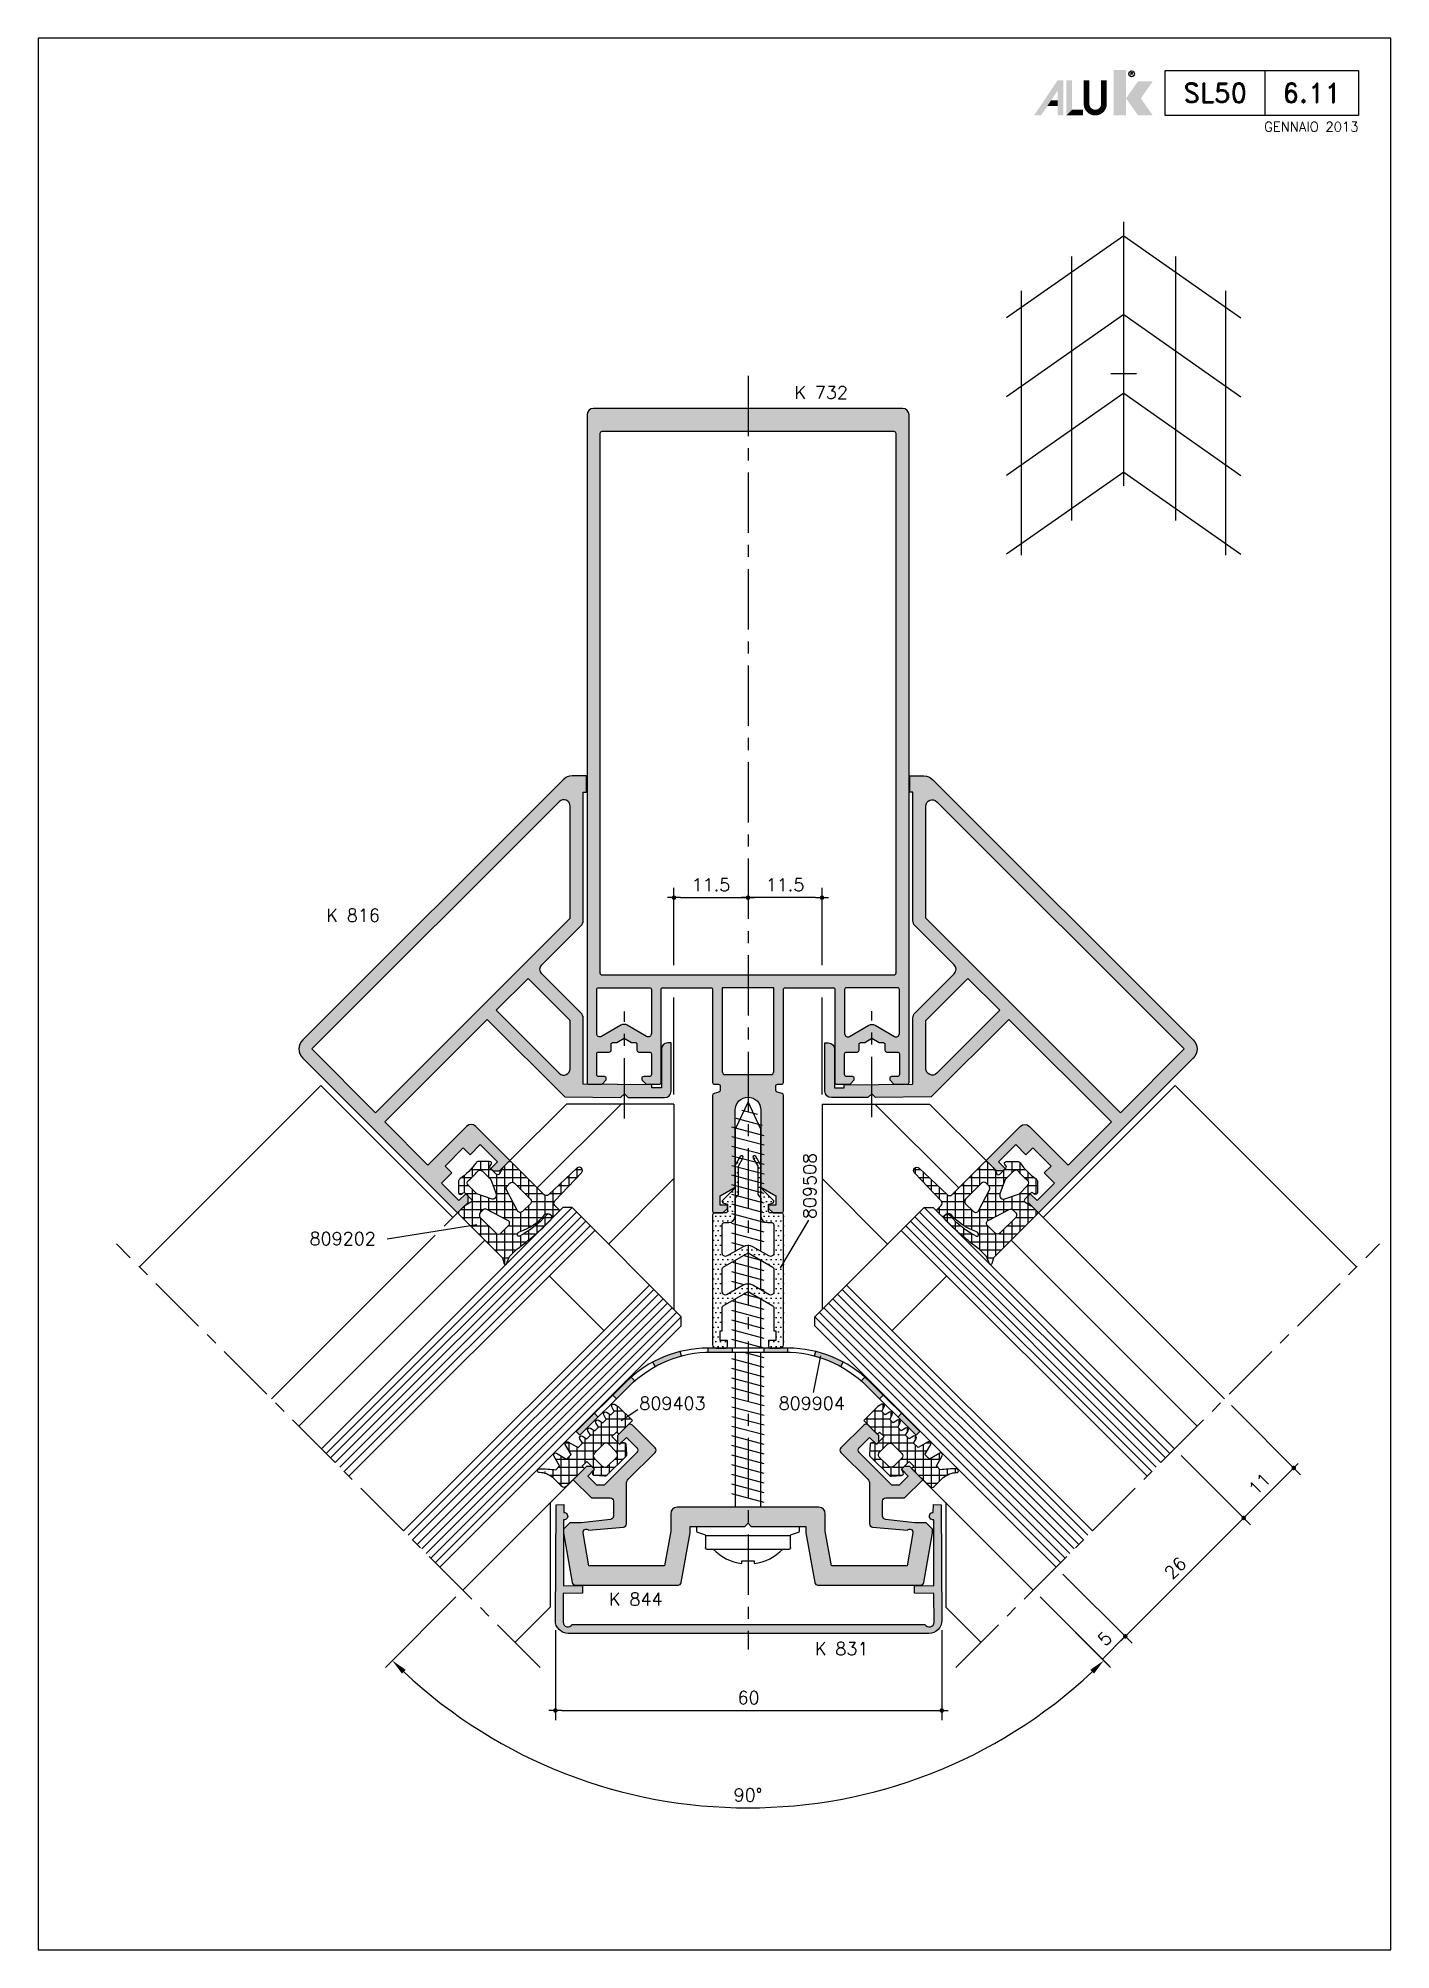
# Model space of a CAD drawing. Extents: x 0 to 4131, y -1600 to 527.
# Drawn here: x 0 to 210, y -320 to -23 of the extents above; entities that cross this region are included whole.
import ezdxf
from ezdxf.enums import TextEntityAlignment as Align

# ---------------------------------------------------------------- set-up
doc = ezdxf.new("R2010")
doc.units = 0
doc.header["$LTSCALE"] = 7.5
doc.header["$MEASUREMENT"] = 0
doc.linetypes.add('CENTER', pattern=[2, 1.25, -0.25, 0.25, -0.25])
doc.layers.get('0').update_dxf_attribs({"linetype": 'CONTINUOUS'})
doc.layers.get('DEFPOINTS').update_dxf_attribs({"linetype": 'CONTINUOUS'})
for name, color, linetype in [('ASSI', 1, 'CENTER'), ('FILL', 8, 'CONTINUOUS'), ('FINE', 7, 'CONTINUOUS'), ('GOMMA', 3, 'CONTINUOUS'), ('GROSSA', 4, 'CONTINUOUS'), ('MARCHIO', 7, 'CONTINUOUS'), ('QUOTE', 254, 'CONTINUOUS'), ('TESTO', 2, 'CONTINUOUS'), ('TRATTEGGI', 140, 'CONTINUOUS'), ('VETRO', 6, 'CONTINUOUS'), ('VITERIA', 40, 'CONTINUOUS')]:
    doc.layers.add(name, color=color, linetype=linetype)
doc.styles.add('RD', font='ROMAND.SHX', dxfattribs={"height": 3})
doc.styles.get("Standard").update_dxf_attribs({"font": 'romans.shx'})
doc.dimstyles.new('SCALA_1-1$0', dxfattribs={"dimtxt": 2, "dimasz": 1, "dimexe": 1.5, "dimexo": 1.5, "dimgap": 1, "dimtad": 3, "dimdsep": 46, "dimtxsty": 'Standard', "dimblk1": 'PUNTO', "dimblk2": 'PUNTO', "dimsah": 1, "dimcen": 0.09, "dimclrt": 2, "dimadec": 0, "dimazin": 0, "dimtfac": 0.7, "dimtmove": 0, "dimatfit": 3, "dimldrblk": 'PUNTO', "dimfxl": 1, "dimtolj": 2, "dimarcsym": 0})
doc.dimstyles.new('SCALA_1-1$2', dxfattribs={"dimtxt": 2, "dimasz": 2.5, "dimexe": 1.5, "dimexo": 1.5, "dimgap": 1, "dimtad": 3, "dimdec": 0, "dimdsep": 46, "dimtxsty": 'Standard', "dimcen": 0, "dimclrt": 2, "dimaunit": 1, "dimadec": 0, "dimazin": 0, "dimtfac": 0.7, "dimtdec": 4, "dimtmove": 0, "dimatfit": 3, "dimfxl": 1, "dimtolj": 2, "dimarcsym": 0})
pattern_1 = [(90, (6.1934, -320), (-1.25, 2e-16), []), (180, (6.1934, -320), (-2e-16, -1.25), [])]

msp = doc.modelspace()

# ---------------------------------------------------------------- texts
at = {"layer": 'TESTO'}
for s, p in [('K 732', (117.4071, -79.0432)), ('K 816', (44.7356, -160.268)), ('809202', (42.1257, -210.5034)), ('809403', (93.3292, -236.0883)), ('809904', (114.9571, -236.0883)), ('K 844', (88.6138, -266.5294)), ('K 831', (120.5902, -274.221))]:
    msp.add_text(s, height=2, dxfattribs=at).set_placement(p)
msp.add_text('809508', height=2, rotation=90, dxfattribs=at).set_placement((120.7947, -206.4723))

# ---------------------------------------------------------------- blocks, each defined once
blk = doc.blocks.new('PUNTO')
blk.add_line((-1, 0), (1, 0))
at = {"const_width": 0.35}
blk.add_lwpolyline([(-0.175, 0, 1), (0.175, 0, 1)], format="xyb", close=True, dxfattribs=at)
blk = doc.blocks.new('*D106')
at = {"layer": 'DEFPOINTS', "color": 0, "transparency": 16777216}
for p in [(184.2, -234.39), (176.42, -242.17), (187.17, -252.91)]:
    blk.add_point(p, dxfattribs=at)
at = {"layer": 'QUOTE', "color": 0, "lineweight": -2, "transparency": 16777216}
for p, q in [((185.26, -235.45), (196, -246.2)), ((177.48, -243.23), (188.23, -253.97)), ((194.24, -245.84), (187.87, -252.21))]:
    blk.add_line(p, q, dxfattribs=at)
for p, rotation in [((194.94, -245.14), 44.99999999999992), ((187.17, -252.91), 224.9999999999999)]:
    blk.add_blockref('PUNTO', p, dxfattribs=dict(at, rotation=rotation))
at = {"layer": 'QUOTE', "color": 2, "transparency": 16777216, "insert": (189.64, -247.61), "char_height": 2, "attachment_point": 5, "rotation": 45}
blk.add_mtext('\\A2;11', dxfattribs=at)
blk = doc.blocks.new('*D107')
at = {"layer": 'DEFPOINTS', "color": 0, "transparency": 16777216}
for p in [(176.42, -242.17), (158.04, -260.56), (168.78, -271.3)]:
    blk.add_point(p, dxfattribs=at)
at = {"layer": 'QUOTE', "color": 0, "lineweight": -2, "transparency": 16777216}
for p, q in [((177.48, -243.23), (188.23, -253.97)), ((186.46, -253.62), (169.49, -270.59)), ((159.1, -261.62), (169.84, -272.36))]:
    blk.add_line(p, q, dxfattribs=at)
for p, rotation in [((187.17, -252.91), 45), ((168.78, -271.3), 225)]:
    blk.add_blockref('PUNTO', p, dxfattribs=dict(at, rotation=rotation))
at = {"layer": 'QUOTE', "color": 2, "transparency": 16777216, "insert": (176.56, -260.69), "char_height": 2, "attachment_point": 5, "rotation": 45}
blk.add_mtext('\\A2;26', dxfattribs=at)
blk = doc.blocks.new('*D108')
at = {"layer": 'DEFPOINTS', "color": 0, "transparency": 16777216}
for p in [(158.04, -260.56), (154.49, -264.11), (165.23, -274.85)]:
    blk.add_point(p, dxfattribs=at)
at = {"layer": 'QUOTE', "color": 0, "lineweight": -2, "transparency": 16777216}
for p, q in [((159.1, -261.62), (169.84, -272.36)), ((155.55, -265.17), (166.29, -275.91)), ((168.78, -271.3), (165.23, -274.85))]:
    blk.add_line(p, q, dxfattribs=at)
at = {"layer": 'QUOTE', "color": 2, "transparency": 16777216, "insert": (165.59, -271.66), "char_height": 2, "attachment_point": 5, "rotation": 45}
blk.add_mtext('\\A2;5', dxfattribs=at)
blk = doc.blocks.new('_None')
blk = doc.blocks.new('*D109')
at = {"layer": 'DEFPOINTS', "color": 0, "transparency": 16777216}
for p in [(145.21, -254.84), (65.92, -264.11), (67.34, -262.7), (154.49, -264.11), (89.99, -295.28)]:
    blk.add_point(p, dxfattribs=at)
at = {"layer": 'QUOTE', "color": 0, "lineweight": -2, "transparency": 16777216}
for p, q in [((64.86, -265.17), (53.91, -276.13)), ((155.55, -265.17), (166.5, -276.13))]:
    blk.add_line(p, q, dxfattribs=at)
blk.add_arc((110.2, -219.83), 78.12, 226.8338, 313.1662, dxfattribs=at)
at = {"layer": 'QUOTE', "color": 0, "transparency": 16777216}
for points in [[(56.47, -277.1), (57.05, -276.5), (54.97, -275.06)], [(163.35, -276.5), (163.93, -277.1), (165.44, -275.06)]]:
    blk.add_solid(points, dxfattribs=at)
at = {"layer": 'QUOTE', "color": 2, "transparency": 16777216, "insert": (110.2, -295.94), "char_height": 2, "attachment_point": 5}
blk.add_mtext('\\A2;90°', dxfattribs=at)
blk = doc.blocks.new('*D110')
at = {"layer": 'DEFPOINTS', "color": 0, "transparency": 16777216}
for p in [(80.29, -268.83), (140.29, -268.83), (140.29, -282.83)]:
    blk.add_point(p, dxfattribs=at)
at = {"layer": 'QUOTE', "color": 0, "lineweight": -2, "transparency": 16777216}
for p, q in [((80.29, -270.33), (80.29, -284.33)), ((140.29, -270.33), (140.29, -284.33)), ((81.29, -282.83), (139.29, -282.83))]:
    blk.add_line(p, q, dxfattribs=at)
at = {"layer": 'QUOTE', "color": 0, "lineweight": -2, "transparency": 16777216, "rotation": 180}
blk.add_blockref('PUNTO', (80.29, -282.83), dxfattribs=at)
at = {"layer": 'QUOTE', "color": 0, "lineweight": -2, "transparency": 16777216}
blk.add_blockref('PUNTO', (140.29, -282.83), dxfattribs=at)
at = {"layer": 'QUOTE', "color": 2, "transparency": 16777216, "insert": (110.29, -280.83), "char_height": 2, "attachment_point": 5}
blk.add_mtext('\\A2;60', dxfattribs=at)
blk = doc.blocks.new('*D104')
at = {"layer": 'DEFPOINTS', "color": 0, "transparency": 16777216}
for p in [(110.2, -156.53), (110.2, -156.53), (98.7, -168.53)]:
    blk.add_point(p, dxfattribs=at)
at = {"layer": 'QUOTE', "color": 0, "lineweight": -2, "transparency": 16777216}
for p, q in [((98.7, -167.03), (98.7, -155.03)), ((99.7, -156.53), (109.2, -156.53))]:
    blk.add_line(p, q, dxfattribs=at)
at = {"layer": 'QUOTE', "color": 0, "lineweight": -2, "transparency": 16777216, "rotation": 180}
blk.add_blockref('PUNTO', (98.7, -156.53), dxfattribs=at)
at = {"layer": 'QUOTE', "color": 0, "lineweight": -2, "transparency": 16777216}
blk.add_blockref('PUNTO', (110.2, -156.53), dxfattribs=at)
at = {"layer": 'QUOTE', "color": 2, "transparency": 16777216, "insert": (104.45, -154.53), "char_height": 2, "attachment_point": 5}
blk.add_mtext('\\A2;11.5', dxfattribs=at)
blk = doc.blocks.new('*D105')
at = {"layer": 'DEFPOINTS', "color": 0, "transparency": 16777216}
for p in [(110.2, -156.53), (110.2, -156.53), (121.7, -168.53)]:
    blk.add_point(p, dxfattribs=at)
at = {"layer": 'QUOTE', "color": 0, "lineweight": -2, "transparency": 16777216}
for p, q in [((120.7, -156.53), (111.2, -156.53)), ((121.7, -167.03), (121.7, -155.03))]:
    blk.add_line(p, q, dxfattribs=at)
at = {"layer": 'QUOTE', "color": 0, "lineweight": -2, "transparency": 16777216, "rotation": 180}
blk.add_blockref('PUNTO', (110.2, -156.53), dxfattribs=at)
at = {"layer": 'QUOTE', "color": 0, "lineweight": -2, "transparency": 16777216}
blk.add_blockref('PUNTO', (121.7, -156.53), dxfattribs=at)
at = {"layer": 'QUOTE', "color": 2, "transparency": 16777216, "insert": (115.95, -154.53), "char_height": 2, "attachment_point": 5}
blk.add_mtext('\\A2;11.5', dxfattribs=at)
blk = doc.blocks.new('NMD')
at = {"layer": 'MARCHIO'}
blk.add_line((-19.5, -12), (-19.5, -5), dxfattribs=at)
blk.add_lwpolyline([(-5, -12), (-35, -12), (-35, -5), (-5, -5)], close=True, dxfattribs=at)
at = {"layer": 'MARCHIO', "const_width": 0.894}
blk.add_lwpolyline([(-44.53, -6.56), (-44.53, -10.2, -1), (-47.23, -10.2), (-47.23, -6.56)], format="xyb", dxfattribs=at)
at = {"layer": 'MARCHIO'}
blk.add_circle((-40.23, -5.53), 0.442, dxfattribs=at)
for points in [[(-43.01, -4.96), (-41.13, -4.96), (-43.01, -12), (-41.13, -12)], [(-55.38, -12), (-54.31, -12), (-51.75, -6.56), (-51.73, -8.14)], [(-51.75, -6.56), (-51.73, -8.14), (-50.84, -6.56), (-50.84, -12)], [(-51.73, -12), (-50.84, -12), (-51.73, -8.14)], [(-50.38, -6.56), (-49.49, -6.56), (-50.38, -12), (-49.49, -11.11)], [(-39.23, -6.68), (-36.93, -6.68), (-41.11, -9.34), (-38.81, -9.34)], [(-52.73, -9.63), (-53.33, -10.53), (-51.73, -9.63), (-51.73, -10.53)], [(-49.49, -11.11), (-50.38, -12), (-47.77, -11.11), (-47.77, -12)], [(-41.11, -9.34), (-38.81, -9.34), (-39.23, -12), (-36.93, -12)]]:
    blk.add_solid(points, dxfattribs=at)
blk.add_text('R', height=0.444, dxfattribs=at).set_placement((-40.23, -5.53), align=Align.MIDDLE)
at = {"layer": 'MARCHIO', "color": 2, "style": 'RD'}
for tag, p in [('SERIE', (-27.25, -8.5)), ('PAG', (-12.25, -8.5))]:
    blk.add_attdef(tag, text='', height=3, dxfattribs=at).set_placement(p, align=Align.MIDDLE)
at = {"layer": 'MARCHIO', "color": 2}
blk.add_attdef('REVISIONE', text='', height=1.5, dxfattribs=at).set_placement((-5, -14.5), align=Align.RIGHT)

# ---------------------------------------------------------------- dimensions: what is measured, and where the dimension line sits
at = {"layer": 'QUOTE'}
for p1, picture, middle in [((98.7041, -168.5257), '*D104', (104.4541, -154.5257)), ((121.7041, -168.5257), '*D105', (115.9541, -154.5257))]:
    dim = msp.add_linear_dim(base=(110.2041, -156.5257), p1=p1, p2=(110.2041, -156.5257), dimstyle='SCALA_1-1$0', dxfattribs=at)
    dim.commit()
    dim.dimension.update_dxf_attribs({"geometry": picture, "text_midpoint": middle})
for p1, p2, picture, middle in [((184.2013, -234.3939), (176.4231, -242.172), '*D106', (189.6402, -247.611)), ((176.4231, -242.172), (158.0383, -260.5568), '*D107', (176.5587, -260.6924))]:
    dim = msp.add_aligned_dim(p1=p1, p2=p2, distance=15.1918, dimstyle='SCALA_1-1$0', dxfattribs=at)
    dim.commit()
    dim.dimension.update_dxf_attribs({"geometry": picture, "text_midpoint": middle})
dim = msp.add_angular_dim_2l(base=(89.9862, -295.2828), line1=((65.9229, -264.1099), (67.3371, -262.6956)), line2=((154.4853, -264.1099), (145.2126, -254.8372)), dimstyle='SCALA_1-1$2', dxfattribs=at)
dim.commit()
dim.dimension.update_dxf_attribs({"geometry": '*D109', "text_midpoint": (110.2041, -295.9445)})
dim = msp.add_linear_dim(base=(165.2275, -274.8521), p1=(158.0383, -260.5568), p2=(154.4853, -264.1099), angle=225, dimstyle='SCALA_1-1$0', override={"dimdec": 1, "dimblk1": 'None', "dimblk2": 'None'}, dxfattribs=at)
dim.commit()
dim.dimension.update_dxf_attribs({"geometry": '*D108', "text_midpoint": (167.004, -273.0756), "dimtype": 161})
dim = msp.add_linear_dim(base=(140.2937, -282.8332), p1=(80.2863, -268.828), p2=(140.2937, -268.828), dimstyle='SCALA_1-1$0', override={"dimdec": 0}, dxfattribs=at)
dim.commit()
dim.dimension.update_dxf_attribs({"geometry": '*D110', "text_midpoint": (110.29, -282.8332), "dimtype": 160})

# ---------------------------------------------------------------- hatches: boundary and pattern name
at = {"layer": 'FILL'}
h = msp.add_hatch(color=253, dxfattribs=at)
edge = h.paths.add_edge_path(flags=16)
edge.add_arc((87.5041, -84.4257), 0.3, 90, 180)
edge.add_line((87.2041, -84.4257), (87.2041, -168.2257))
edge.add_arc((87.5041, -168.2257), 0.3, 180, 270)
edge.add_line((87.5041, -168.5257), (132.9041, -168.5257))
edge.add_arc((132.9041, -168.2257), 0.3, 270, 360)
edge.add_line((133.2041, -168.2257), (133.2041, -84.4257))
edge.add_arc((132.9041, -84.4257), 0.3, 0, 90)
edge.add_line((132.9041, -84.1257), (87.5041, -84.1257))
edge = h.paths.add_edge_path()
edge.add_line((94.9041, -184.3257), (94.0041, -184.3257))
edge.add_arc((94.0041, -184.6257), 0.3, 90, 180)
edge.add_line((93.7041, -184.6257), (93.7041, -184.7014))
edge.add_arc((94.0041, -184.7014), 0.3, 180, 225)
edge.add_line((93.792, -184.9136), (94.3162, -185.4378))
edge.add_arc((94.5284, -185.2257), 0.3, 225, 270)
edge.add_line((94.5284, -185.5257), (96.4041, -185.5257))
edge.add_arc((96.4041, -185.2257), 0.3, 270, 360)
edge.add_line((96.7041, -185.2257), (96.7041, -170.8257))
edge.add_arc((97.0041, -170.8257), 0.3, 90, 180, ccw=False)
edge.add_line((97.0041, -170.5257), (104.4041, -170.5257))
edge.add_arc((104.4041, -170.8257), 0.3, 0, 90, ccw=False)
edge.add_line((104.7041, -170.8257), (104.7041, -185.2257))
edge.add_arc((105.0041, -185.2257), 0.3, 180, 270)
edge.add_line((105.0041, -185.5257), (105.6041, -185.5257))
edge.add_arc((105.6041, -185.8257), 0.3, 0, 90, ccw=False)
edge.add_line((105.9041, -185.8257), (105.9041, -186.474))
edge.add_arc((105.6041, -186.474), 0.3, -75, 0, ccw=False)
edge.add_line((105.6817, -186.7637), (104.9265, -186.9661))
edge.add_arc((105.0041, -187.2559), 0.3, 105, 180)
edge.add_line((104.7041, -187.2559), (104.7041, -205.2257))
edge.add_arc((105.0041, -205.2257), 0.3, 180, 270)
edge.add_line((105.0041, -205.5257), (106.3041, -205.5257))
edge.add_line((106.3041, -205.5257), (107.0041, -204.8257))
edge.add_line((107.0041, -204.8257), (107.0041, -204.3257))
edge.add_line((107.0041, -204.3257), (105.9041, -204.3257))
edge.add_line((105.9041, -204.3257), (105.9041, -202.8536))
edge.add_line((105.9041, -202.8536), (108.2041, -201.5257))
edge.add_line((108.2041, -201.5257), (108.2041, -189.5257))
edge.add_arc((110.2041, -189.5257), 2, 0, 180, ccw=False)
edge.add_line((112.2041, -189.5257), (112.2041, -201.5257))
edge.add_line((112.2041, -201.5257), (114.5041, -202.8536))
edge.add_line((114.5041, -202.8536), (114.5041, -204.3257))
edge.add_line((114.5041, -204.3257), (113.4041, -204.3257))
edge.add_line((113.4041, -204.3257), (113.4041, -204.8257))
edge.add_line((113.4041, -204.8257), (114.1041, -205.5257))
edge.add_line((114.1041, -205.5257), (115.4041, -205.5257))
edge.add_arc((115.4041, -205.2257), 0.3, 270, 360)
edge.add_line((115.7041, -205.2257), (115.7041, -187.2559))
edge.add_arc((115.4041, -187.2559), 0.3, 0, 75)
edge.add_line((115.4817, -186.9661), (114.7265, -186.7637))
edge.add_arc((114.8041, -186.474), 0.3, 180, 255, ccw=False)
edge.add_line((114.5041, -186.474), (114.5041, -186.3257))
edge.add_line((114.5041, -186.3257), (114.5041, -185.8257))
edge.add_arc((114.8041, -185.8257), 0.3, 90, 180, ccw=False)
edge.add_line((114.8041, -185.5257), (115.4041, -185.5257))
edge.add_arc((115.4041, -185.2257), 0.3, 270, 360)
edge.add_line((115.7041, -185.2257), (115.7041, -170.8257))
edge.add_arc((116.0041, -170.8257), 0.3, 90, 180, ccw=False)
edge.add_line((116.0041, -170.5257), (123.4041, -170.5257))
edge.add_arc((123.4041, -170.8257), 0.3, 0, 90, ccw=False)
edge.add_line((123.7041, -170.8257), (123.7041, -185.2257))
edge.add_arc((124.0041, -185.2257), 0.3, 180, 270)
edge.add_line((124.0041, -185.5257), (125.8798, -185.5257))
edge.add_arc((125.8798, -185.2257), 0.3, 270, 315)
edge.add_line((126.092, -185.4378), (126.6162, -184.9136))
edge.add_arc((126.4041, -184.7014), 0.3, 315, 360)
edge.add_line((126.7041, -184.7014), (126.7041, -184.6257))
edge.add_arc((126.4041, -184.6257), 0.3, 0, 90)
edge.add_line((126.4041, -184.3257), (125.5041, -184.3257))
edge.add_arc((125.5041, -184.0257), 0.3, 180, 270, ccw=False)
edge.add_line((125.2041, -184.0257), (125.2041, -180.8257))
edge.add_arc((125.5041, -180.8257), 0.3, 90, 180, ccw=False)
edge.add_line((125.5041, -180.5257), (127.1541, -180.5257))
edge.add_arc((127.1541, -180.2257), 0.3, 270, 360)
edge.add_line((127.4541, -180.2257), (127.4541, -179.3257))
edge.add_arc((127.7541, -179.3257), 0.3, 90, 180, ccw=False)
edge.add_line((127.7541, -179.0257), (128.3201, -179.0257))
edge.add_line((128.3201, -179.0257), (129.4541, -178.371))
edge.add_line((129.4541, -178.371), (130.5881, -179.0257))
edge.add_line((130.5881, -179.0257), (131.1541, -179.0257))
edge.add_arc((131.1541, -179.3257), 0.3, 0, 90, ccw=False)
edge.add_line((131.4541, -179.3257), (131.4541, -180.2257))
edge.add_arc((131.7541, -180.2257), 0.3, 180, 270)
edge.add_line((131.7541, -180.5257), (133.4041, -180.5257))
edge.add_arc((133.4041, -180.8257), 0.3, 0, 90, ccw=False)
edge.add_line((133.7041, -180.8257), (133.7041, -184.0257))
edge.add_arc((133.4041, -184.0257), 0.3, 270, 360, ccw=False)
edge.add_line((133.4041, -184.3257), (132.5041, -184.3257))
edge.add_arc((132.5041, -184.6257), 0.3, 90, 180)
edge.add_line((132.2041, -184.6257), (132.2041, -184.7014))
edge.add_arc((132.5041, -184.7014), 0.3, 180, 225)
edge.add_line((132.292, -184.9136), (132.8162, -185.4378))
edge.add_arc((133.0284, -185.2257), 0.3, 225, 270)
edge.add_line((133.0284, -185.5257), (134.9041, -185.5257))
edge.add_arc((134.9041, -185.2257), 0.3, 270, 360)
edge.add_line((135.2041, -185.2257), (135.2041, -81.5257))
edge.add_arc((134.2041, -81.5257), 1, 0, 90)
edge.add_line((134.2041, -80.5257), (86.2041, -80.5257))
edge.add_arc((86.2041, -81.5257), 1, 90, 180)
edge.add_line((85.2041, -81.5257), (85.2041, -185.2257))
edge.add_arc((85.5041, -185.2257), 0.3, 180, 270)
edge.add_line((85.5041, -185.5257), (87.3798, -185.5257))
edge.add_arc((87.3798, -185.2257), 0.3, 270, 315)
edge.add_line((87.592, -185.4378), (88.1162, -184.9136))
edge.add_arc((87.9041, -184.7014), 0.3, 315, 360)
edge.add_line((88.2041, -184.7014), (88.2041, -184.6257))
edge.add_arc((87.9041, -184.6257), 0.3, 0, 90)
edge.add_line((87.9041, -184.3257), (87.0041, -184.3257))
edge.add_arc((87.0041, -184.0257), 0.3, 180, 270, ccw=False)
edge.add_line((86.7041, -184.0257), (86.7041, -180.8257))
edge.add_arc((87.0041, -180.8257), 0.3, 90, 180, ccw=False)
edge.add_line((87.0041, -180.5257), (88.6541, -180.5257))
edge.add_arc((88.6541, -180.2257), 0.3, 270, 360)
edge.add_line((88.9541, -180.2257), (88.9541, -179.3257))
edge.add_arc((89.2541, -179.3257), 0.3, 90, 180, ccw=False)
edge.add_line((89.2541, -179.0257), (89.8201, -179.0257))
edge.add_line((89.8201, -179.0257), (90.9541, -178.371))
edge.add_line((90.9541, -178.371), (92.0881, -179.0257))
edge.add_line((92.0881, -179.0257), (92.6541, -179.0257))
edge.add_arc((92.6541, -179.3257), 0.3, 0, 90, ccw=False)
edge.add_line((92.9541, -179.3257), (92.9541, -180.2257))
edge.add_arc((93.2541, -180.2257), 0.3, 180, 270)
edge.add_line((93.2541, -180.5257), (94.9041, -180.5257))
edge.add_arc((94.9041, -180.8257), 0.3, 0, 90, ccw=False)
edge.add_line((95.2041, -180.8257), (95.2041, -184.0257))
edge.add_arc((94.9041, -184.0257), 0.3, -90, 0, ccw=False)
edge = h.paths.add_edge_path(flags=16)
edge.add_line((86.7041, -177.6493), (86.7041, -170.8257))
edge.add_arc((87.0041, -170.8257), 0.3, 90, 180, ccw=False)
edge.add_line((87.0041, -170.5257), (94.9041, -170.5257))
edge.add_arc((94.9041, -170.8257), 0.3, 0, 90, ccw=False)
edge.add_line((95.2041, -170.8257), (95.2041, -177.6493))
edge.add_arc((94.7041, -177.6493), 0.5, -120, 0, ccw=False)
edge.add_line((94.4541, -178.0823), (91.4541, -176.3503))
edge.add_arc((90.9541, -177.2163), 1, 60, 120)
edge.add_line((90.4541, -176.3503), (87.4541, -178.0823))
edge.add_arc((87.2041, -177.6493), 0.5, 180, 300, ccw=False)
edge = h.paths.add_edge_path(flags=16)
edge.add_line((114.2041, -183.5257), (114.2041, -170.5257))
edge.add_line((114.2041, -170.5257), (106.2041, -170.5257))
edge.add_line((106.2041, -170.5257), (106.2041, -183.5257))
edge.add_arc((106.7041, -183.5257), 0.5, 180, 270)
edge.add_line((106.7041, -184.0257), (113.7041, -184.0257))
edge.add_arc((113.7041, -183.5257), 0.5, 270, 360)
edge = h.paths.add_edge_path(flags=16)
edge.add_arc((129.4541, -177.2163), 1, 60, 120, ccw=False)
edge.add_line((129.9541, -176.3503), (132.9541, -178.0823))
edge.add_arc((133.2041, -177.6493), 0.5, 240, 360)
edge.add_line((133.7041, -177.6493), (133.7041, -170.8257))
edge.add_arc((133.4041, -170.8257), 0.3, 0, 90)
edge.add_line((133.4041, -170.5257), (125.5041, -170.5257))
edge.add_arc((125.5041, -170.8257), 0.3, 90, 180)
edge.add_line((125.2041, -170.8257), (125.2041, -177.6493))
edge.add_arc((125.7041, -177.6493), 0.5, 180, 300)
edge.add_line((125.9541, -178.0823), (128.9541, -176.3503))
h = msp.add_hatch(color=253, dxfattribs=at)
edge = h.paths.add_edge_path(flags=16)
edge.add_line((82.6041, -183.1058), (82.6041, -175.6205))
edge.add_line((82.6041, -175.6205), (76.0643, -169.0807))
edge.add_line((76.0643, -169.0807), (71.1145, -174.0304))
edge.add_line((71.1145, -174.0304), (80.897, -183.8129))
edge.add_arc((81.6041, -183.1058), 1, 225, 360)
edge = h.paths.add_edge_path(flags=16)
edge.add_arc((81.6041, -142.3262), 1, 0, 135)
edge.add_line((80.897, -141.6191), (42.476, -180.0401))
edge.add_line((42.476, -180.0401), (52.3762, -189.9403))
edge.add_line((52.3762, -189.9403), (82.6041, -159.7124))
edge.add_line((82.6041, -159.7124), (82.6041, -142.3262))
edge = h.paths.add_edge_path()
edge.add_arc((97.2541, -186.5967), 1, 270, 360)
edge.add_line((98.2541, -186.5967), (98.2541, -179.0967))
edge.add_line((98.2541, -179.0967), (97.7541, -179.0967))
edge.add_arc((97.7541, -180.0967), 1, 90, 180)
edge.add_line((96.7541, -180.0967), (96.7541, -186.0967))
edge.add_line((96.7541, -186.0967), (95.2541, -186.0967))
edge.add_line((95.2541, -186.0967), (95.2541, -185.5967))
edge.add_line((95.2541, -185.5967), (84.6041, -185.4967))
edge.add_line((84.6041, -185.4967), (84.6041, -175.2063))
edge.add_arc((83.6041, -175.2063), 1, 0, 45)
edge.add_line((84.3112, -174.4992), (78.1856, -168.3736))
edge.add_arc((78.8927, -167.6664), 1, 135, 225, ccw=False)
edge.add_line((78.1856, -166.9593), (84.3112, -160.8337))
edge.add_arc((83.6041, -160.1266), 1, 315, 360)
edge.add_line((84.6041, -160.1266), (84.6041, -140.1611))
edge.add_line((84.6041, -140.1611), (85.1041, -140.1611))
edge.add_line((85.1041, -140.1611), (85.1041, -137.6137))
edge.add_line((85.1041, -137.6137), (82.9024, -137.6137))
edge.add_arc((82.9024, -139.6137), 2, 90, 135)
edge.add_line((81.4882, -138.1995), (41.0618, -178.6259))
edge.add_arc((42.476, -180.0401), 2, 135, 225)
edge.add_line((41.0618, -181.4543), (65.1041, -205.4967))
edge.add_line((65.1041, -205.4967), (66.7304, -203.8703))
edge.add_line((66.7304, -203.8703), (66.7304, -202.8804))
edge.add_line((66.7304, -202.8804), (66.3769, -202.5268))
edge.add_line((66.3769, -202.5268), (65.3162, -203.5875))
edge.add_line((65.3162, -203.5875), (62.6292, -200.9005))
edge.add_line((62.6292, -200.9005), (64.2202, -199.3095))
edge.add_line((64.2202, -199.3095), (63.1596, -198.2488))
edge.add_line((63.1596, -198.2488), (65.988, -195.4204))
edge.add_line((65.988, -195.4204), (67.0486, -196.4811))
edge.add_line((67.0486, -196.4811), (68.6396, -194.8901))
edge.add_line((68.6396, -194.8901), (71.3266, -197.5771))
edge.add_line((71.3266, -197.5771), (70.266, -198.6377))
edge.add_line((70.266, -198.6377), (70.6195, -198.9913))
edge.add_line((70.6195, -198.9913), (71.6095, -198.9913))
edge.add_line((71.6095, -198.9913), (73.2358, -197.3649))
edge.add_line((73.2358, -197.3649), (67.9325, -192.0616))
edge.add_arc((67.2254, -192.7687), 1, 45, 135)
edge.add_line((66.5183, -192.0616), (60.5079, -198.072))
edge.add_line((60.5079, -198.072), (53.7904, -191.3545))
edge.add_line((53.7904, -191.3545), (69.7003, -175.4446))
edge.add_line((69.7003, -175.4446), (81.7523, -187.4967))
edge.add_line((81.7523, -187.4967), (90.4213, -187.5967))
edge.add_line((90.4213, -187.5967), (91.0041, -187.0138))
edge.add_line((91.0041, -187.0138), (91.5869, -187.5967))
edge.add_line((91.5869, -187.5967), (97.2541, -187.5967))
h = msp.add_hatch(color=253, dxfattribs=at)
edge = h.paths.add_edge_path(flags=16)
edge.add_arc((138.8041, -142.3262), 1, 45, 180, ccw=False)
edge.add_line((139.5112, -141.6191), (177.9322, -180.0401))
edge.add_line((177.9322, -180.0401), (168.032, -189.9403))
edge.add_line((168.032, -189.9403), (137.8041, -159.7124))
edge.add_line((137.8041, -159.7124), (137.8041, -142.3262))
edge = h.paths.add_edge_path()
edge.add_arc((123.1541, -186.5967), 1, 180, 270, ccw=False)
edge.add_line((122.1541, -186.5967), (122.1541, -179.0967))
edge.add_line((122.1541, -179.0967), (122.6541, -179.0967))
edge.add_arc((122.6541, -180.0967), 1, 0, 90, ccw=False)
edge.add_line((123.6541, -180.0967), (123.6541, -186.0967))
edge.add_line((123.6541, -186.0967), (125.1541, -186.0967))
edge.add_line((125.1541, -186.0967), (125.1541, -185.5967))
edge.add_line((125.1541, -185.5967), (135.8041, -185.4967))
edge.add_line((135.8041, -185.4967), (135.8041, -175.2063))
edge.add_arc((136.8041, -175.2063), 1, 135, 180, ccw=False)
edge.add_line((136.097, -174.4992), (142.2226, -168.3736))
edge.add_arc((141.5155, -167.6664), 1, 315, 405)
edge.add_line((142.2226, -166.9593), (136.097, -160.8337))
edge.add_arc((136.8041, -160.1266), 1, 180, 225, ccw=False)
edge.add_line((135.8041, -160.1266), (135.8041, -140.1611))
edge.add_line((135.8041, -140.1611), (135.3041, -140.1611))
edge.add_line((135.3041, -140.1611), (135.3041, -137.6137))
edge.add_line((135.3041, -137.6137), (137.5058, -137.6137))
edge.add_arc((137.5058, -139.6137), 2, 45, 90, ccw=False)
edge.add_line((138.92, -138.1995), (179.3465, -178.6259))
edge.add_arc((177.9322, -180.0401), 2, -45, 45, ccw=False)
edge.add_line((179.3465, -181.4543), (155.3041, -205.4967))
edge.add_line((155.3041, -205.4967), (153.6778, -203.8703))
edge.add_line((153.6778, -203.8703), (153.6778, -202.8804))
edge.add_line((153.6778, -202.8804), (154.0313, -202.5268))
edge.add_line((154.0313, -202.5268), (155.092, -203.5875))
edge.add_line((155.092, -203.5875), (157.779, -200.9005))
edge.add_line((157.779, -200.9005), (156.188, -199.3095))
edge.add_line((156.188, -199.3095), (157.2486, -198.2488))
edge.add_line((157.2486, -198.2488), (154.4202, -195.4204))
edge.add_line((154.4202, -195.4204), (153.3596, -196.4811))
edge.add_line((153.3596, -196.4811), (151.7686, -194.8901))
edge.add_line((151.7686, -194.8901), (149.0816, -197.5771))
edge.add_line((149.0816, -197.5771), (150.1422, -198.6377))
edge.add_line((150.1422, -198.6377), (149.7887, -198.9913))
edge.add_line((149.7887, -198.9913), (148.7987, -198.9913))
edge.add_line((148.7987, -198.9913), (147.1724, -197.3649))
edge.add_line((147.1724, -197.3649), (152.4757, -192.0616))
edge.add_arc((153.1828, -192.7687), 1, 45, 135, ccw=False)
edge.add_line((153.8899, -192.0616), (159.9003, -198.072))
edge.add_line((159.9003, -198.072), (166.6178, -191.3545))
edge.add_line((166.6178, -191.3545), (150.7079, -175.4446))
edge.add_line((150.7079, -175.4446), (138.6559, -187.4967))
edge.add_line((138.6559, -187.4967), (129.9869, -187.5967))
edge.add_line((129.9869, -187.5967), (129.4041, -187.0138))
edge.add_line((129.4041, -187.0138), (128.8213, -187.5967))
edge.add_line((128.8213, -187.5967), (123.1541, -187.5967))
edge = h.paths.add_edge_path(flags=16)
edge.add_line((137.8041, -183.1058), (137.8041, -175.6205))
edge.add_line((137.8041, -175.6205), (144.3439, -169.0807))
edge.add_line((144.3439, -169.0807), (149.2937, -174.0304))
edge.add_line((149.2937, -174.0304), (139.5112, -183.8129))
edge.add_arc((138.8041, -183.1058), 1, 180, 315, ccw=False)
h = msp.add_hatch(dxfattribs=at)
h.set_pattern_fill('ANSI37', color=137, scale=10, angle=45, style=0)
h.set_pattern_definition(pattern_1)
h.paths.add_polyline_path([(78.6806, -205.7795, -0.41421356), (79.5291, -205.7795), (79.7412, -205.9916, 0.41421356), (80.1655, -205.9916), (80.8019, -205.3552, 0.41421356), (80.8019, -204.931), (80.2255, -204.3546, -0.4052433), (80.2148, -203.6585), (84.3481, -199.2631, 0.96973923), (83.6413, -198.5563), (79.2459, -202.6896, -0.4052433), (78.5498, -202.6789), (73.448, -197.5771, 0.41421356), (73.0237, -197.5771), (72.1463, -198.4545), (71.5865, -199.4241, -0.49314543), (71.1145, -199.4863), (70.1404, -198.5122, -0.38887873), (70.1286, -198.2422), (70.3188, -198.0155, 0.63707026), (70.089, -197.5227), (68.3802, -197.5227, 0.24541991), (67.9698, -197.737, -0.08886044), (65.4762, -200.2307, 0.24541991), (65.2619, -200.641), (65.2619, -202.3498, 0.63707026), (65.7547, -202.5796), (65.9813, -202.3895, -0.38887873), (66.2513, -202.4012), (67.2254, -203.3753, -0.49314543), (67.1633, -203.8473), (66.2279, -204.3873, 0.06554346), (66.1657, -204.435), (65.3162, -205.2845, 0.41421356), (65.3162, -205.7088), (72.0779, -212.4705), (72.336, -213.3991, 0.71951495), (72.7148, -213.4189), (73.16, -212.29), (74.3018, -211.1482, 0.04380891), (79.579, -206.5849, 1.01146877), (78.891, -205.8594, -0.09779405), (74.7084, -209.125, -0.52267034), (74.419, -208.9698, -0.38653613), (74.8109, -208.4233, 0.12867763)])
h.paths.add_polyline_path([(74.4068, -205.1773), (72.6976, -201.9368, -0.32883045), (72.7863, -201.35), (73.2358, -200.9005, -0.41421356), (73.9429, -200.9005), (76.4178, -203.3753, -0.41421356), (76.4178, -204.0824), (75.2026, -205.2976, -0.5050829)], flags=16)
h.paths.add_polyline_path([(73.0368, -207.4635), (71.8216, -208.6786, -0.41421356), (71.1145, -208.6786), (68.6396, -206.2038, -0.41421356), (68.6396, -205.4967), (69.0892, -205.0471, -0.32883045), (69.676, -204.9584), (72.9165, -206.6677, -0.5050829)], flags=16)
h.paths.add_polyline_path([(70.3113, -203.3411), (68.074, -202.5268), (66.7648, -201.2177, -0.44100912), (66.7982, -200.48, 0.04533687), (68.2192, -199.0591, -0.44100912), (68.9568, -199.0256), (70.266, -200.3348), (71.0803, -202.5721, -0.63707026)], flags=16)
h = msp.add_hatch(dxfattribs=at)
h.set_pattern_fill('DOTS', color=2, scale=12, style=0)
h.set_pattern_definition([(0, (6.1934, -320), (0.375, 0.75), [0, -0.75])])
h.paths.add_polyline_path([(115.7041, -205.8257, 0.41421356), (115.4041, -205.5257), (113.7041, -205.5257, -0.41421356), (113.4041, -205.2257), (113.4041, -204.1757), (113.9817, -204.0209, 0.57735027), (114.1162, -203.519), (112.2041, -201.6069), (112.2041, -198.0956), (111.4206, -196.7386, 1), (110.9876, -196.9886), (111.7041, -198.2296), (111.7041, -202.6295), (112.2041, -203.2254), (112.2041, -206.0257, 0.41421356), (113.2041, -207.0257), (113.9041, -207.0257, -0.41421356), (114.2041, -207.3257), (114.2041, -211.7704, -0.57735027), (113.4541, -212.2035), (110.9541, -210.7601, 0.26794919), (109.4541, -210.7601), (106.9541, -212.2035, -0.57735027), (106.2041, -211.7704), (106.2041, -207.3257, -0.41421356), (106.5041, -207.0257), (107.2041, -207.0257, 0.41421356), (108.2041, -206.0257), (108.2041, -203.2254), (108.7041, -202.6295), (108.7041, -198.2296), (109.4206, -196.9886, 1), (108.9876, -196.7386), (108.2041, -198.0956), (108.2041, -201.6069), (106.292, -203.519, 0.57735027), (106.4265, -204.0209), (107.0041, -204.1757), (107.0041, -205.2257, -0.41421356), (106.7041, -205.5257), (105.0041, -205.5257, 0.41421356), (104.7041, -205.8257), (104.7041, -226.0257, 0.41421356), (105.2041, -226.5257), (106.7041, -226.5257, 0.41421356), (107.0041, -226.2257), (107.0041, -225.3257), (105.9041, -225.3257), (105.9041, -223.8257), (106.2041, -223.8257), (106.2041, -220.1953, -0.26794919), (106.3541, -219.9355), (110.2041, -217.7127), (114.0541, -219.9355, -0.26794919), (114.2041, -220.1953), (114.2041, -223.8257), (114.5041, -223.8257), (114.5041, -225.3257), (113.4041, -225.3257), (113.4041, -226.2257, 0.41421356), (113.7041, -226.5257), (115.2041, -226.5257, 0.41421356), (115.7041, -226.0257)])
h.paths.add_polyline_path([(106.3541, -213.9355), (110.2041, -211.7127), (114.0541, -213.9355, -0.26794919), (114.2041, -214.1953), (114.2041, -217.7704, -0.57735027), (113.4541, -218.2035), (110.9541, -216.7601, 0.26794919), (109.4541, -216.7601), (106.9541, -218.2035, -0.57735027), (106.2041, -217.7704), (106.2041, -214.1953, -0.26794919)], flags=16)
h = msp.add_hatch(dxfattribs=at)
h.set_pattern_fill('ANSI37', color=137, scale=10, angle=45, style=0)
h.set_pattern_definition(pattern_1)
h.paths.add_polyline_path([(141.7277, -205.7795, 0.41421356), (140.8791, -205.7795), (140.667, -205.9916, -0.41421356), (140.2427, -205.9916), (139.6063, -205.3552, -0.41421356), (139.6063, -204.931), (140.1827, -204.3546, 0.4052433), (140.1934, -203.6585), (136.0601, -199.2631, -0.96973923), (136.7669, -198.5563), (141.1623, -202.6896, 0.4052433), (141.8584, -202.6789), (146.9602, -197.5771, -0.41421356), (147.3845, -197.5771), (148.2619, -198.4545), (148.8218, -199.4241, 0.49314543), (149.2937, -199.4863), (150.2678, -198.5122, 0.38887873), (150.2796, -198.2422), (150.0894, -198.0155, -0.63707026), (150.3192, -197.5227), (152.028, -197.5227, -0.24541991), (152.4384, -197.737, 0.08886044), (154.932, -200.2307, -0.24541991), (155.1463, -200.641), (155.1463, -202.3498, -0.63707026), (154.6535, -202.5796), (154.4269, -202.3895, 0.38887873), (154.1569, -202.4012), (153.1828, -203.3753, 0.49314543), (153.2449, -203.8473), (154.1803, -204.3873, -0.06554346), (154.2425, -204.435), (155.092, -205.2845, -0.41421356), (155.092, -205.7088), (148.3303, -212.4705), (148.0722, -213.3991, -0.71951495), (147.6934, -213.4189), (147.2482, -212.29), (146.1064, -211.1482, -0.04380891), (140.8292, -206.5849, -1.01146877), (141.5172, -205.8594, 0.09779405), (145.6998, -209.125, 0.52267034), (145.9892, -208.9698, 0.38653613), (145.5973, -208.4233, -0.12867763)])
h.paths.add_polyline_path([(146.0014, -205.1773), (147.7106, -201.9368, 0.32883045), (147.6219, -201.35), (147.1724, -200.9005, 0.41421356), (146.4653, -200.9005), (143.9904, -203.3753, 0.41421356), (143.9904, -204.0824), (145.2056, -205.2976, 0.5050829)], flags=16)
h.paths.add_polyline_path([(147.3714, -207.4635), (148.5866, -208.6786, 0.41421356), (149.2937, -208.6786), (151.7686, -206.2038, 0.41421356), (151.7686, -205.4967), (151.319, -205.0471, 0.32883045), (150.7322, -204.9584), (147.4917, -206.6677, 0.5050829)], flags=16)
h.paths.add_polyline_path([(150.0969, -203.3411), (152.3343, -202.5268), (153.6434, -201.2177, 0.44100912), (153.61, -200.48, -0.04533687), (152.189, -199.0591, 0.44100912), (151.4514, -199.0256), (150.1422, -200.3348), (149.3279, -202.5721, 0.63707026)], flags=16)
h = msp.add_hatch(color=256, dxfattribs=at)
h.paths.add_polyline_path([(134.0564, -236.6459), (133.4637, -237.2386), (136.2922, -240.067), (136.9028, -239.4563)])
h.paths.add_polyline_path([(129.0648, -231.7172, 0.01369549), (128.3446, -231.044), (127.7807, -231.6079, -0.0160417), (128.623, -232.3978), (130.6353, -234.4101), (131.2101, -233.8354)])
h.paths.add_polyline_path([(120.7188, -227.0471), (120.5489, -227.7377, -0.06095876), (124.6044, -229.373), (124.9739, -228.6891, 0.06360177)])
h.paths.add_polyline_path([(116.3817, -226.5257), (112.6476, -226.5257), (112.6476, -227.1257), (115.895, -227.1257, -0.00677712), (116.3829, -227.1323)])
h.paths.add_polyline_path([(107.7607, -226.5257), (104.0265, -226.5257), (104.0253, -227.1323, -0.00677712), (104.5132, -227.1257), (107.7607, -227.1257)])
h.paths.add_polyline_path([(99.6894, -227.0471, 0.06360177), (95.4343, -228.6891), (95.8038, -229.373, -0.06095876), (99.8593, -227.7377)])
h.paths.add_polyline_path([(91.7852, -232.3978, -0.0160417), (92.6275, -231.6079), (92.0636, -231.044, 0.01369549), (91.3434, -231.7172), (89.1981, -233.8354), (89.7729, -234.4101)])
h.paths.add_polyline_path([(86.9445, -237.2386), (86.3518, -236.6459), (83.5054, -239.4563), (84.116, -240.067)])
h = msp.add_hatch(dxfattribs=at)
h.set_pattern_fill('ANSI37', color=137, scale=10, angle=45, style=0)
h.set_pattern_definition(pattern_1)
edge = h.paths.add_edge_path(flags=16)
edge.add_arc((86.6808, -243.2514), 0.5, 135, 225)
edge.add_line((86.3272, -243.605), (87.5796, -244.8573))
edge.add_arc((88.009, -244.4471), 0.5939, 223.692342, 305.918801)
edge.add_line((88.3574, -244.9281), (89.8423, -243.4431))
edge.add_arc((89.3614, -243.0947), 0.5939, 324.081199, 406.307658)
edge.add_line((89.7716, -242.6653), (88.5192, -241.4129))
edge.add_arc((88.1657, -241.7665), 0.5, 45, 135)
edge.add_line((87.8121, -241.4129), (86.3272, -242.8979))
edge = h.paths.add_edge_path()
edge.add_line((90.0455, -235.5853), (92.2465, -237.7863))
edge.add_line((92.2465, -237.7863), (90.1252, -239.9076))
edge.add_line((90.1252, -239.9076), (89.7716, -239.554))
edge.add_line((89.7716, -239.554), (89.0645, -240.2612))
edge.add_line((89.0645, -240.2612), (90.2666, -241.4632))
edge.add_line((90.2666, -241.4632), (90.7397, -241.1901))
edge.add_arc((90.8675, -241.5737), 0.4043, 18.859432, 108.437152, ccw=False)
edge.add_line((91.2502, -241.443), (91.3591, -243.0171))
edge.add_arc((91.0638, -243.0702), 0.3, -45, 10.190273, ccw=False)
edge.add_line((91.276, -243.2823), (88.1956, -246.3626))
edge.add_arc((87.9835, -246.1505), 0.3, 255, 315, ccw=False)
edge.add_line((87.9059, -246.4403), (86.3572, -246.3359))
edge.add_arc((86.4879, -245.9533), 0.4043, 161.562848, 251.140568, ccw=False)
edge.add_line((86.1044, -245.8254), (86.3775, -245.3523))
edge.add_line((86.3775, -245.3523), (85.1754, -244.1502))
edge.add_line((85.1754, -244.1502), (84.4683, -244.8573))
edge.add_line((84.4683, -244.8573), (84.8219, -245.2109))
edge.add_line((84.8219, -245.2109), (81.9934, -248.0393))
edge.add_arc((81.6399, -247.6858), 0.5, 225, 315, ccw=False)
edge.add_line((81.2863, -248.0393), (79.8824, -246.6354))
edge.add_arc((77.7195, -249.24), 3.3856, 50.292197, 87.864981)
edge.add_arc((77.8153, -245.5583), 0.3, 88.102193, 275.786282, ccw=False)
edge.add_arc((77.5931, -268.5626), 23.3053, 83.163781, 89.429141, ccw=False)
edge.add_line((80.3671, -245.423), (80.9568, -244.8334))
edge.add_line((80.9568, -244.8334), (80.0366, -243.2396))
edge.add_arc((80.2964, -243.0896), 0.3, 60, 210, ccw=False)
edge.add_line((80.4464, -242.8298), (82.0402, -243.7499))
edge.add_line((82.0402, -243.7499), (82.7245, -243.0656))
edge.add_line((82.7245, -243.0656), (81.8043, -241.4718))
edge.add_arc((82.0642, -241.3218), 0.3, 60, 210, ccw=False)
edge.add_line((82.2142, -241.062), (83.8079, -241.9822))
edge.add_line((83.8079, -241.9822), (84.4923, -241.2978))
edge.add_line((84.4923, -241.2978), (84.0898, -240.6006))
edge.add_arc((84.3496, -240.4506), 0.3, 60, 210, ccw=False)
edge.add_line((84.4996, -240.1908), (85.1968, -240.5934))
edge.add_line((85.1968, -240.5934), (85.7297, -240.0604))
edge.add_line((85.7297, -240.0604), (85.3272, -239.3632))
edge.add_arc((85.587, -239.2132), 0.3, 60, 210, ccw=False)
edge.add_line((85.737, -238.9534), (86.4342, -239.3559))
edge.add_line((86.4342, -239.3559), (86.9672, -238.823))
edge.add_line((86.9672, -238.823), (86.5646, -238.1257))
edge.add_arc((86.8244, -237.9757), 0.3, 60, 210, ccw=False)
edge.add_line((86.9744, -237.7159), (87.6717, -238.1185))
edge.add_line((87.6717, -238.1185), (88.2046, -237.5855))
edge.add_line((88.2046, -237.5855), (87.8021, -236.8883))
edge.add_arc((88.0619, -236.7383), 0.3, 60, 210, ccw=False)
edge.add_line((88.2119, -236.4785), (88.9091, -236.881))
edge.add_line((88.9091, -236.881), (89.442, -236.3481))
edge.add_line((89.442, -236.3481), (89.0395, -235.6509))
edge.add_arc((89.2993, -235.5009), 0.3, 60, 210, ccw=False)
edge.add_line((89.4493, -235.2411), (90.0455, -235.5853))
h = msp.add_hatch(dxfattribs=at)
h.set_pattern_fill('ANSI37', color=137, scale=10, angle=45, style=0)
h.set_pattern_definition(pattern_1)
edge = h.paths.add_edge_path(flags=16)
edge.add_arc((133.7274, -243.2514), 0.5, -45, 45, ccw=False)
edge.add_line((134.081, -243.605), (132.8286, -244.8573))
edge.add_arc((132.3992, -244.4471), 0.5939, 234.081199, 316.307658, ccw=False)
edge.add_line((132.0508, -244.9281), (130.5659, -243.4431))
edge.add_arc((131.0468, -243.0947), 0.5939, 133.692342, 215.918801, ccw=False)
edge.add_line((130.6366, -242.6653), (131.889, -241.4129))
edge.add_arc((132.2425, -241.7665), 0.5, 45, 135, ccw=False)
edge.add_line((132.5961, -241.4129), (134.081, -242.8979))
edge = h.paths.add_edge_path()
edge.add_line((130.3627, -235.5853), (128.1617, -237.7863))
edge.add_line((128.1617, -237.7863), (130.283, -239.9076))
edge.add_line((130.283, -239.9076), (130.6366, -239.554))
edge.add_line((130.6366, -239.554), (131.3437, -240.2612))
edge.add_line((131.3437, -240.2612), (130.1416, -241.4632))
edge.add_line((130.1416, -241.4632), (129.6685, -241.1901))
edge.add_arc((129.5407, -241.5737), 0.4043, 71.562848, 161.140568)
edge.add_line((129.1581, -241.443), (129.0491, -243.0171))
edge.add_arc((129.3444, -243.0702), 0.3, 169.809727, 225)
edge.add_line((129.1322, -243.2823), (132.2126, -246.3626))
edge.add_arc((132.4247, -246.1505), 0.3, 225, 285)
edge.add_line((132.5023, -246.4403), (134.051, -246.3359))
edge.add_arc((133.9203, -245.9533), 0.4043, 288.859432, 378.437152)
edge.add_line((134.3038, -245.8254), (134.0307, -245.3523))
edge.add_line((134.0307, -245.3523), (135.2328, -244.1502))
edge.add_line((135.2328, -244.1502), (135.9399, -244.8573))
edge.add_line((135.9399, -244.8573), (135.5863, -245.2109))
edge.add_line((135.5863, -245.2109), (138.4148, -248.0393))
edge.add_arc((138.7683, -247.6858), 0.5, 225, 315)
edge.add_line((139.1219, -248.0393), (140.5258, -246.6354))
edge.add_arc((142.6887, -249.24), 3.3856, 92.135019, 129.707803, ccw=False)
edge.add_arc((142.5929, -245.5583), 0.3, 264.213718, 451.897807)
edge.add_arc((142.8151, -268.5626), 23.3053, 90.570859, 96.836219)
edge.add_line((140.0411, -245.423), (139.4514, -244.8334))
edge.add_line((139.4514, -244.8334), (140.3716, -243.2396))
edge.add_arc((140.1118, -243.0896), 0.3, 330, 480)
edge.add_line((139.9618, -242.8298), (138.368, -243.7499))
edge.add_line((138.368, -243.7499), (137.6837, -243.0656))
edge.add_line((137.6837, -243.0656), (138.6039, -241.4718))
edge.add_arc((138.3441, -241.3218), 0.3, 330, 480)
edge.add_line((138.1941, -241.062), (136.6003, -241.9822))
edge.add_line((136.6003, -241.9822), (135.9159, -241.2978))
edge.add_line((135.9159, -241.2978), (136.3185, -240.6006))
edge.add_arc((136.0586, -240.4506), 0.3, 330, 480)
edge.add_line((135.9086, -240.1908), (135.2114, -240.5934))
edge.add_line((135.2114, -240.5934), (134.6785, -240.0604))
edge.add_line((134.6785, -240.0604), (135.081, -239.3632))
edge.add_arc((134.8212, -239.2132), 0.3, 330, 480)
edge.add_line((134.6712, -238.9534), (133.974, -239.3559))
edge.add_line((133.974, -239.3559), (133.441, -238.823))
edge.add_line((133.441, -238.823), (133.8436, -238.1257))
edge.add_arc((133.5838, -237.9757), 0.3, 330, 480)
edge.add_line((133.4338, -237.7159), (132.7366, -238.1185))
edge.add_line((132.7366, -238.1185), (132.2036, -237.5855))
edge.add_line((132.2036, -237.5855), (132.6061, -236.8883))
edge.add_arc((132.3463, -236.7383), 0.3, 330, 480)
edge.add_line((132.1963, -236.4785), (131.4991, -236.881))
edge.add_line((131.4991, -236.881), (130.9662, -236.3481))
edge.add_line((130.9662, -236.3481), (131.3687, -235.6509))
edge.add_arc((131.1089, -235.5009), 0.3, 330, 480)
edge.add_line((130.9589, -235.2411), (130.3627, -235.5853))
msp.add_hatch(color=253, dxfattribs=at).paths.add_polyline_path([(137.0063, -263.3429, 0.36397023), (137.4987, -262.9297), (138.8541, -255.2429), (138.8541, -254.6504), (137.8466, -253.6429), (136.0899, -253.6429), (131.5334, -253.1242, -0.38139418), (131.0899, -252.6274), (131.0899, -250.3071, -0.41421356), (131.5899, -249.8071), (134.5257, -249.8071), (137.3541, -246.9787), (135.3035, -244.9281), (134.455, -244.9281), (134.0307, -245.3523), (135.0914, -246.413), (133.6972, -247.8071), (132.5257, -247.8071), (127.4546, -242.736, -0.41421356), (127.4546, -242.0289), (129.081, -240.4026), (130.1416, -241.4632), (130.4952, -241.1097), (130.4952, -240.1197), (128.8688, -238.4934, 0.41421356), (128.1617, -238.4934), (124.6262, -242.0289, 0.41421356), (124.6262, -242.736), (128.7971, -246.9069, -0.19891237), (129.0899, -247.614), (129.0899, -253.8376, 0.38962044), (129.5477, -254.3358), (134.9474, -254.7942, -0.7554557), (135.813, -255.2138), (134.9086, -260.3429), (123.1497, -260.3429), (122.2041, -254.9804), (122.2041, -252.2429, 0.41421356), (121.2041, -251.2429), (110.2041, -251.2429), (99.2041, -251.2429, 0.41421356), (98.2041, -252.2429), (98.2041, -254.9804), (97.2586, -260.3429), (85.4997, -260.3429), (84.5953, -255.2138, -0.7554557), (85.4608, -254.7942), (90.8606, -254.3358, 0.38962044), (91.3183, -253.8376), (91.3183, -247.614, -0.19891237), (91.6112, -246.9069), (95.782, -242.736, 0.41421356), (95.782, -242.0289), (92.2465, -238.4934, 0.41421356), (91.5394, -238.4934), (89.913, -240.1197), (89.913, -241.1097), (90.2666, -241.4632), (91.3273, -240.4026), (92.9536, -242.0289, -0.41421356), (92.9536, -242.736), (87.8825, -247.8071), (86.711, -247.8071), (85.3168, -246.413), (86.3775, -245.3523), (85.9532, -244.9281), (85.1047, -244.9281), (83.0541, -246.9787), (85.8825, -249.8071), (88.8183, -249.8071, -0.41421356), (89.3183, -250.3071), (89.3183, -252.6274, -0.38139418), (88.8748, -253.1242), (84.3183, -253.6429), (82.5616, -253.6429), (81.5541, -254.6504), (81.5541, -255.2429), (82.9095, -262.9297, 0.36397023), (83.4019, -263.3429), (99.3563, -263.3429, 0.36397023), (99.8487, -262.9297), (101.2041, -255.2429), (101.2041, -254.2429), (109.7041, -254.2429), (110.2041, -253.7429), (110.7041, -254.2429), (119.2041, -254.2429), (119.2041, -255.2429), (120.5595, -262.9297, 0.36397023), (121.0519, -263.3429)])
h = msp.add_hatch(color=253, dxfattribs=at)
edge = h.paths.add_edge_path()
edge.add_line((139.0543, -264.6386), (136.0541, -264.5896))
edge.add_line((136.0541, -264.5896), (136.0498, -263.3894))
edge.add_line((136.0498, -263.3894), (139.05, -263.4384))
edge.add_line((139.05, -263.4384), (139.0334, -253.2136))
edge.add_arc((138.9584, -252.6354), 0.5831, 89.065407, 277.399389, ccw=False)
edge.add_line((138.9679, -252.0524), (138.9877, -250.8357))
edge.add_line((138.9877, -250.8357), (140.1876, -250.8552))
edge.add_line((140.1876, -250.8552), (140.2937, -268.828))
edge.add_arc((138.2938, -268.8398), 2, -90, 0.338437, ccw=False)
edge.add_line((138.2938, -270.8398), (82.2862, -270.8398))
edge.add_arc((82.2862, -268.8398), 2, 179.661563, 270, ccw=False)
edge.add_line((80.2863, -268.828), (80.3924, -250.8552))
edge.add_line((80.3924, -250.8552), (81.5923, -250.8357))
edge.add_line((81.5923, -250.8357), (81.6121, -252.0524))
edge.add_arc((81.6216, -252.6354), 0.5831, -97.399389, 90.934593, ccw=False)
edge.add_line((81.5465, -253.2136), (81.53, -263.4384))
edge.add_line((81.53, -263.4384), (84.5302, -263.3894))
edge.add_line((84.5302, -263.3894), (84.5259, -264.5896))
edge.add_line((84.5259, -264.5896), (81.5257, -264.6386))
edge.add_line((81.5257, -264.6386), (81.49, -269.0898))
edge.add_arc((82.24, -269.0898), 0.75, 180, 332.181861)
edge.add_line((82.9033, -269.4398), (137.6767, -269.4398))
edge.add_arc((138.34, -269.0898), 0.75, 207.818139, 360)
edge.add_line((139.09, -269.0898), (139.0543, -264.6386))

# ---------------------------------------------------------------- linework, layer by layer
at = {"layer": 'ASSI'}
for p, q in [((110.2041, -75.4672), (110.2041, -273.323)), ((91.0087, -190.8231), (91.0087, -174.21)), ((129.4126, -190.6205), (129.4126, -174.1644)), ((77.9339, -276.1209), (12.1426, -210.3296)), ((142.4743, -276.1209), (208.2656, -210.3296))]:
    msp.add_line(p, q, dxfattribs=at)
at = {"layer": 'FINE'}
for p, q in [((43.8909, -185.6977), (15.7008, -213.8878)), ((176.5173, -185.6977), (204.7074, -213.8878)), ((73.2358, -197.3649), (82.0041, -188.5967)), ((77.4785, -201.6076), (90.4894, -188.5967)), ((98.7041, -188.5967), (82.0041, -188.5967)), ((98.7041, -188.5967), (98.7041, -220.5235)), ((121.7041, -188.5967), (121.7041, -220.5235)), ((121.7041, -188.5967), (138.4041, -188.5967)), ((142.9297, -201.6076), (129.9188, -188.5967)), ((147.1724, -197.3649), (138.4041, -188.5967)), ((88.5328, -210.3522), (98.7041, -200.1809)), ((131.8754, -210.3522), (121.7041, -200.1809)), ((63.0115, -207.5893), (65.1041, -205.4967)), ((184.2013, -234.3939), (155.3041, -205.4967)), ((36.2069, -234.3939), (61.608, -208.9928)), ((40.4496, -238.6365), (69.3467, -209.7393)), ((179.9587, -238.6365), (151.0615, -209.7393)), ((95.8038, -229.373), (95.4343, -228.6891)), ((99.8593, -227.7377), (99.6894, -227.0471)), ((104.0253, -227.1323), (104.0265, -226.5257)), ((107.7607, -226.5257), (107.7607, -227.1257)), ((112.6476, -226.5257), (112.6476, -227.1257)), ((116.3829, -227.1323), (116.3817, -226.5257)), ((121.4511, -227.7167), (120.3339, -233.3988)), ((120.5489, -227.7377), (120.7188, -227.0471)), ((124.6044, -229.373), (124.9739, -228.6891)), ((92.6275, -231.6079), (92.0636, -231.044)), ((127.7807, -231.6079), (128.3446, -231.044)), ((89.7729, -234.4101), (89.1981, -233.8354)), ((130.6353, -234.4101), (131.2101, -233.8354)), ((86.9445, -237.2386), (86.3518, -236.6459)), ((90.4839, -237.7763), (93.0757, -236.0342)), ((133.4637, -237.2386), (134.0564, -236.6459)), ((65.9229, -264.1099), (83.0541, -246.9787)), ((154.4853, -264.1099), (137.3541, -246.9787)), ((79.5017, -250.5311), (79.5017, -266.7595)), ((140.9065, -250.5311), (140.9065, -266.7595)), ((74.0371, -272.2241), (79.5017, -266.7595)), ((146.3711, -272.2241), (140.9065, -266.7595))]:
    msp.add_line(p, q, dxfattribs=at)
for points in [[(43.8909, -185.6977), (64.397, -206.2038)], [(176.5173, -185.6977), (156.0112, -206.2038)]]:
    msp.add_lwpolyline(points, dxfattribs=at)
msp.add_lwpolyline([(104.5132, -227.1257), (115.895, -227.1257, -0.19891237), (128.623, -232.3978), (136.2922, -240.067), (136.9028, -239.4563), (129.0648, -231.7172, 0.19726278), (116.418, -226.5257), (103.9902, -226.5257, 0.19726278), (91.3434, -231.7172), (83.5054, -239.4563), (84.116, -240.067), (91.7852, -232.3978, -0.19891237)], format="xyb", close=True, dxfattribs=at)
at = {"layer": 'GOMMA'}
for p, q in [((168.5341, -92.5677), (168.5341, -51.5277)), ((168.5341, -53.6877), (150.3234, -66.4554)), ((168.5341, -53.6877), (186.7448, -66.4554)), ((160.4625, -97.934), (160.4625, -56.894)), ((176.6057, -97.934), (176.6057, -56.894)), ((152.6542, -103.3003), (152.6542, -62.2603)), ((184.414, -103.3003), (184.414, -62.2603)), ((168.5341, -65.9277), (150.3234, -78.6954)), ((168.5341, -65.9277), (186.7448, -78.6954)), ((168.5341, -78.1677), (150.3234, -90.9354)), ((168.5341, -78.1677), (186.7448, -90.9354)), ((168.5341, -90.4077), (150.3234, -103.1754)), ((168.5341, -90.4077), (186.7448, -103.1754))]:
    msp.add_line(p, q, dxfattribs=at)
for points in [[(71.5865, -199.4241, -0.49314543), (71.1145, -199.4863), (70.1404, -198.5122, -0.38887873), (70.1286, -198.2422), (70.3188, -198.0155, 0.63707026), (70.089, -197.5227), (68.3802, -197.5227, 0.24541991), (67.9698, -197.737, -0.08886044), (65.4762, -200.2307, 0.24541991), (65.2619, -200.641), (65.2619, -202.3498, 0.63707026), (65.7547, -202.5796), (65.9813, -202.3895, -0.38887873), (66.2513, -202.4012), (67.2254, -203.3753, -0.49314543), (67.1633, -203.8473), (66.2279, -204.3873, 0.06554346), (66.1657, -204.435), (65.3162, -205.2845, 0.41421356), (65.3162, -205.7088), (72.0779, -212.4705), (72.336, -213.3991, 0.71951495), (72.7148, -213.4189), (73.16, -212.29), (74.3018, -211.1482, 0.04380891), (79.579, -206.5849, 1.01146877), (78.891, -205.8594, -0.09779405), (74.7084, -209.125, -0.52267034), (74.419, -208.9698, -0.38653613), (74.8109, -208.4233, 0.12867763), (78.6806, -205.7795, -0.41421356), (79.5291, -205.7795), (79.7412, -205.9916, 0.41421356), (80.1655, -205.9916), (80.8019, -205.3552, 0.41421356), (80.8019, -204.931), (80.2255, -204.3546, -0.4052433), (80.2148, -203.6585), (84.3481, -199.2631, 0.96973923), (83.6413, -198.5563), (79.2459, -202.6896, -0.4052433), (78.5498, -202.6789), (73.448, -197.5771, 0.41421356), (73.0237, -197.5771), (72.1463, -198.4545)], [(66.7982, -200.48, 0.04533687), (68.2192, -199.0591, -0.44100912), (68.9568, -199.0256), (70.266, -200.3348), (71.0803, -202.5721, -0.63707026), (70.3113, -203.3411), (68.074, -202.5268), (66.7648, -201.2177, -0.44100912)], [(112.2041, -198.0956), (111.4206, -196.7386, 1), (110.9876, -196.9886), (111.7041, -198.2296), (111.7041, -202.6295), (112.2041, -203.2254), (112.2041, -206.0257, 0.41421356), (113.2041, -207.0257), (113.9041, -207.0257, -0.41421356), (114.2041, -207.3257), (114.2041, -211.7704, -0.57735027), (113.4541, -212.2035), (110.9541, -210.7601, 0.26794919), (109.4541, -210.7601), (106.9541, -212.2035, -0.57735027), (106.2041, -211.7704), (106.2041, -207.3257, -0.41421356), (106.5041, -207.0257), (107.2041, -207.0257, 0.41421356), (108.2041, -206.0257), (108.2041, -203.2254), (108.7041, -202.6295), (108.7041, -198.2296), (109.4206, -196.9886, 1), (108.9876, -196.7386), (108.2041, -198.0956), (108.2041, -201.6069), (106.292, -203.519, 0.57735027), (106.4265, -204.0209), (107.0041, -204.1757), (107.0041, -205.2257, -0.41421356), (106.7041, -205.5257), (105.0041, -205.5257, 0.41421356), (104.7041, -205.8257), (104.7041, -226.0257, 0.41421356), (105.2041, -226.5257), (106.7041, -226.5257, 0.41421356), (107.0041, -226.2257), (107.0041, -225.3257), (105.9041, -225.3257), (105.9041, -223.8257), (106.2041, -223.8257), (106.2041, -220.1953, -0.26794919), (106.3541, -219.9355), (110.2041, -217.7127), (114.0541, -219.9355, -0.26794919), (114.2041, -220.1953), (114.2041, -223.8257), (114.5041, -223.8257), (114.5041, -225.3257), (113.4041, -225.3257), (113.4041, -226.2257, 0.41421356), (113.7041, -226.5257), (115.2041, -226.5257, 0.41421356), (115.7041, -226.0257), (115.7041, -205.8257, 0.41421356), (115.4041, -205.5257), (113.7041, -205.5257, -0.41421356), (113.4041, -205.2257), (113.4041, -204.1757), (113.9817, -204.0209, 0.57735027), (114.1162, -203.519), (112.2041, -201.6069)], [(148.8218, -199.4241, 0.49314543), (149.2937, -199.4863), (150.2678, -198.5122, 0.38887873), (150.2796, -198.2422), (150.0894, -198.0155, -0.63707026), (150.3192, -197.5227), (152.028, -197.5227, -0.24541991), (152.4384, -197.737, 0.08886044), (154.932, -200.2307, -0.24541991), (155.1463, -200.641), (155.1463, -202.3498, -0.63707026), (154.6535, -202.5796), (154.4269, -202.3895, 0.38887873), (154.1569, -202.4012), (153.1828, -203.3753, 0.49314543), (153.2449, -203.8473), (154.1803, -204.3873, -0.06554346), (154.2425, -204.435), (155.092, -205.2845, -0.41421356), (155.092, -205.7088), (148.3303, -212.4705), (148.0722, -213.3991, -0.71951495), (147.6934, -213.4189), (147.2482, -212.29), (146.1064, -211.1482, -0.04380891), (140.8292, -206.5849, -1.01146877), (141.5172, -205.8594, 0.09779405), (145.6998, -209.125, 0.52267034), (145.9892, -208.9698, 0.38653613), (145.5973, -208.4233, -0.12867763), (141.7277, -205.7795, 0.41421356), (140.8791, -205.7795), (140.667, -205.9916, -0.41421356), (140.2427, -205.9916), (139.6063, -205.3552, -0.41421356), (139.6063, -204.931), (140.1827, -204.3546, 0.4052433), (140.1934, -203.6585), (136.0601, -199.2631, -0.96973923), (136.7669, -198.5563), (141.1623, -202.6896, 0.4052433), (141.8584, -202.6789), (146.9602, -197.5771, -0.41421356), (147.3845, -197.5771), (148.2619, -198.4545)], [(153.61, -200.48, -0.04533687), (152.189, -199.0591, 0.44100912), (151.4514, -199.0256), (150.1422, -200.3348), (149.3279, -202.5721, 0.63707026), (150.0969, -203.3411), (152.3343, -202.5268), (153.6434, -201.2177, 0.44100912)], [(72.7863, -201.35), (73.2358, -200.9005, -0.41421356), (73.9429, -200.9005), (76.4178, -203.3753, -0.41421356), (76.4178, -204.0824), (75.2026, -205.2976, -0.5050829), (74.4068, -205.1773), (72.6976, -201.9368, -0.32883045)], [(147.6219, -201.35), (147.1724, -200.9005, 0.41421356), (146.4653, -200.9005), (143.9904, -203.3753, 0.41421356), (143.9904, -204.0824), (145.2056, -205.2976, 0.5050829), (146.0014, -205.1773), (147.7106, -201.9368, 0.32883045)], [(69.0892, -205.0471), (68.6396, -205.4967, 0.41421356), (68.6396, -206.2038), (71.1145, -208.6786, 0.41421356), (71.8216, -208.6786), (73.0368, -207.4635, 0.5050829), (72.9165, -206.6677), (69.676, -204.9584, 0.32883045)], [(151.319, -205.0471), (151.7686, -205.4967, -0.41421356), (151.7686, -206.2038), (149.2937, -208.6786, -0.41421356), (148.5866, -208.6786), (147.3714, -207.4635, -0.5050829), (147.4917, -206.6677), (150.7322, -204.9584, -0.32883045)], [(114.2041, -217.7704, -0.57735027), (113.4541, -218.2035), (110.9541, -216.7601, 0.26794919), (109.4541, -216.7601), (106.9541, -218.2035, -0.57735027), (106.2041, -217.7704), (106.2041, -214.1953, -0.26794919), (106.3541, -213.9355), (110.2041, -211.7127), (114.0541, -213.9355, -0.26794919), (114.2041, -214.1953)], [(90.0455, -235.5853), (92.2465, -237.7863), (90.1252, -239.9076), (89.7716, -239.554), (89.0645, -240.2612), (90.2666, -241.4632), (90.7397, -241.1901, -0.41205653), (91.2502, -241.443), (91.3591, -243.0171, -0.24557856), (91.276, -243.2823), (88.1956, -246.3626, -0.26794919), (87.9059, -246.4403), (86.3572, -246.3359, -0.41205653), (86.1044, -245.8254), (86.3775, -245.3523), (85.1754, -244.1502), (84.4683, -244.8573), (84.8219, -245.2109), (81.9934, -248.0393, -0.41421356), (81.2863, -248.0393), (79.8824, -246.6354, 0.16542692), (77.8456, -245.8568, -1.06940951), (77.8253, -245.2584, -0.0273446), (80.3671, -245.423), (80.9568, -244.8334), (80.0366, -243.2396, -0.76732699), (80.4464, -242.8298), (82.0402, -243.7499), (82.7245, -243.0656), (81.8043, -241.4718, -0.76732699), (82.2142, -241.062), (83.8079, -241.9822), (84.4923, -241.2978), (84.0898, -240.6006, -0.76732699), (84.4996, -240.1908), (85.1968, -240.5934), (85.7297, -240.0604), (85.3272, -239.3632, -0.76732699), (85.737, -238.9534), (86.4342, -239.3559), (86.9672, -238.823), (86.5646, -238.1257, -0.76732699), (86.9744, -237.7159), (87.6717, -238.1185), (88.2046, -237.5855), (87.8021, -236.8883, -0.76732699), (88.2119, -236.4785), (88.9091, -236.881), (89.442, -236.3481), (89.0395, -235.6509, -0.76732699), (89.4493, -235.2411)], [(130.3627, -235.5853), (128.1617, -237.7863), (130.283, -239.9076), (130.6366, -239.554), (131.3437, -240.2612), (130.1416, -241.4632), (129.6685, -241.1901, 0.41205653), (129.1581, -241.443), (129.0491, -243.0171, 0.24557856), (129.1322, -243.2823), (132.2126, -246.3626, 0.26794919), (132.5023, -246.4403), (134.051, -246.3359, 0.41205653), (134.3038, -245.8254), (134.0307, -245.3523), (135.2328, -244.1502), (135.9399, -244.8573), (135.5863, -245.2109), (138.4148, -248.0393, 0.41421356), (139.1219, -248.0393), (140.5258, -246.6354, -0.16542692), (142.5626, -245.8568, 1.06940951), (142.5829, -245.2584, 0.0273446), (140.0411, -245.423), (139.4514, -244.8334), (140.3716, -243.2396, 0.76732699), (139.9618, -242.8298), (138.368, -243.7499), (137.6837, -243.0656), (138.6039, -241.4718, 0.76732699), (138.1941, -241.062), (136.6003, -241.9822), (135.9159, -241.2978), (136.3185, -240.6006, 0.76732699), (135.9086, -240.1908), (135.2114, -240.5934), (134.6785, -240.0604), (135.081, -239.3632, 0.76732699), (134.6712, -238.9534), (133.974, -239.3559), (133.441, -238.823), (133.8436, -238.1257, 0.76732699), (133.4338, -237.7159), (132.7366, -238.1185), (132.2036, -237.5855), (132.6061, -236.8883, 0.76732699), (132.1963, -236.4785), (131.4991, -236.881), (130.9662, -236.3481), (131.3687, -235.6509, 0.76732699), (130.9589, -235.2411)], [(86.3272, -242.8979, 0.41421356), (86.3272, -243.605), (87.5796, -244.8573, 0.37501134), (88.3574, -244.9281), (89.8423, -243.4431, 0.37501134), (89.7716, -242.6653), (88.5192, -241.4129, 0.41421356), (87.8121, -241.4129)], [(134.081, -242.8979, -0.41421356), (134.081, -243.605), (132.8286, -244.8573, -0.37501134), (132.0508, -244.9281), (130.5659, -243.4431, -0.37501134), (130.6366, -242.6653), (131.889, -241.4129, -0.41421356), (132.5961, -241.4129)]]:
    msp.add_lwpolyline(points, format="xyb", close=True, dxfattribs=at)
at = {"layer": 'GROSSA'}
msp.add_line((166.5341, -75.0744), (170.5341, -75.0744), dxfattribs=at)
for points in [[(94.9041, -184.3257), (94.0041, -184.3257, 0.41421356), (93.7041, -184.6257), (93.7041, -184.7014, 0.19891237), (93.792, -184.9136), (94.3162, -185.4378, 0.19891237), (94.5284, -185.5257), (96.4041, -185.5257, 0.41421356), (96.7041, -185.2257), (96.7041, -170.8257, -0.41421356), (97.0041, -170.5257), (104.4041, -170.5257, -0.41421356), (104.7041, -170.8257), (104.7041, -185.2257, 0.41421356), (105.0041, -185.5257), (105.6041, -185.5257, -0.41421356), (105.9041, -185.8257), (105.9041, -186.474, -0.33945426), (105.6817, -186.7637), (104.9265, -186.9661, 0.33945426), (104.7041, -187.2559), (104.7041, -205.2257, 0.41421356), (105.0041, -205.5257), (106.3041, -205.5257), (107.0041, -204.8257), (107.0041, -204.3257), (105.9041, -204.3257), (105.9041, -202.8536), (108.2041, -201.5257), (108.2041, -189.5257, -1), (112.2041, -189.5257), (112.2041, -201.5257), (114.5041, -202.8536), (114.5041, -204.3257), (113.4041, -204.3257), (113.4041, -204.8257), (114.1041, -205.5257), (115.4041, -205.5257, 0.41421356), (115.7041, -205.2257), (115.7041, -187.2559, 0.33945426), (115.4817, -186.9661), (114.7265, -186.7637, -0.33945426), (114.5041, -186.474), (114.5041, -186.3257), (114.5041, -185.8257, -0.41421356), (114.8041, -185.5257), (115.4041, -185.5257, 0.41421356), (115.7041, -185.2257), (115.7041, -170.8257, -0.41421356), (116.0041, -170.5257), (123.4041, -170.5257, -0.41421356), (123.7041, -170.8257), (123.7041, -185.2257, 0.41421356), (124.0041, -185.5257), (125.8798, -185.5257, 0.19891237), (126.092, -185.4378), (126.6162, -184.9136, 0.19891237), (126.7041, -184.7014), (126.7041, -184.6257, 0.41421356), (126.4041, -184.3257), (125.5041, -184.3257, -0.41421356), (125.2041, -184.0257), (125.2041, -180.8257, -0.41421356), (125.5041, -180.5257), (127.1541, -180.5257, 0.41421356), (127.4541, -180.2257), (127.4541, -179.3257, -0.41421356), (127.7541, -179.0257), (128.3201, -179.0257), (129.4541, -178.371), (130.5881, -179.0257), (131.1541, -179.0257, -0.41421356), (131.4541, -179.3257), (131.4541, -180.2257, 0.41421356), (131.7541, -180.5257), (133.4041, -180.5257, -0.41421356), (133.7041, -180.8257), (133.7041, -184.0257, -0.41421356), (133.4041, -184.3257), (132.5041, -184.3257, 0.41421356), (132.2041, -184.6257), (132.2041, -184.7014, 0.19891237), (132.292, -184.9136), (132.8162, -185.4378, 0.19891237), (133.0284, -185.5257), (134.9041, -185.5257, 0.41421356), (135.2041, -185.2257), (135.2041, -81.5257, 0.41421356), (134.2041, -80.5257), (86.2041, -80.5257, 0.41421356), (85.2041, -81.5257), (85.2041, -185.2257, 0.41421356), (85.5041, -185.5257), (87.3798, -185.5257, 0.19891237), (87.592, -185.4378), (88.1162, -184.9136, 0.19891237), (88.2041, -184.7014), (88.2041, -184.6257, 0.41421356), (87.9041, -184.3257), (87.0041, -184.3257, -0.41421356), (86.7041, -184.0257), (86.7041, -180.8257, -0.41421356), (87.0041, -180.5257), (88.6541, -180.5257, 0.41421356), (88.9541, -180.2257), (88.9541, -179.3257, -0.41421356), (89.2541, -179.0257), (89.8201, -179.0257), (90.9541, -178.371), (92.0881, -179.0257), (92.6541, -179.0257, -0.41421356), (92.9541, -179.3257), (92.9541, -180.2257, 0.41421356), (93.2541, -180.5257), (94.9041, -180.5257, -0.41421356), (95.2041, -180.8257), (95.2041, -184.0257, -0.41421356)], [(87.5041, -84.1257, 0.41421356), (87.2041, -84.4257), (87.2041, -168.2257, 0.41421356), (87.5041, -168.5257), (132.9041, -168.5257, 0.41421356), (133.2041, -168.2257), (133.2041, -84.4257, 0.41421356), (132.9041, -84.1257)], [(97.2541, -187.5967, 0.41421356), (98.2541, -186.5967), (98.2541, -179.0967), (97.7541, -179.0967, 0.41421356), (96.7541, -180.0967), (96.7541, -186.0967), (95.2541, -186.0967), (95.2541, -185.5967), (84.6041, -185.4967), (84.6041, -175.2063, 0.19891237), (84.3112, -174.4992), (78.1856, -168.3736, -0.41421356), (78.1856, -166.9593), (84.3112, -160.8337, 0.19891237), (84.6041, -160.1266), (84.6041, -140.1611), (85.1041, -140.1611), (85.1041, -137.6137), (82.9024, -137.6137, 0.19891237), (81.4882, -138.1995), (41.0618, -178.6259, 0.41421356), (41.0618, -181.4543), (65.1041, -205.4967), (66.7304, -203.8703), (66.7304, -202.8804), (66.3769, -202.5268), (65.3162, -203.5875), (62.6292, -200.9005), (64.2202, -199.3095), (63.1596, -198.2488), (65.988, -195.4204), (67.0486, -196.4811), (68.6396, -194.8901), (71.3266, -197.5771), (70.266, -198.6377), (70.6195, -198.9913), (71.6095, -198.9913), (73.2358, -197.3649), (67.9325, -192.0616, 0.41421356), (66.5183, -192.0616), (60.5079, -198.072), (53.7904, -191.3545), (69.7003, -175.4446), (81.7523, -187.4967), (90.4213, -187.5967), (91.0041, -187.0138), (91.5869, -187.5967)], [(123.1541, -187.5967, -0.41421356), (122.1541, -186.5967), (122.1541, -179.0967), (122.6541, -179.0967, -0.41421356), (123.6541, -180.0967), (123.6541, -186.0967), (125.1541, -186.0967), (125.1541, -185.5967), (135.8041, -185.4967), (135.8041, -175.2063, -0.19891237), (136.097, -174.4992), (142.2226, -168.3736, 0.41421356), (142.2226, -166.9593), (136.097, -160.8337, -0.19891237), (135.8041, -160.1266), (135.8041, -140.1611), (135.3041, -140.1611), (135.3041, -137.6137), (137.5058, -137.6137, -0.19891237), (138.92, -138.1995), (179.3465, -178.6259, -0.41421356), (179.3465, -181.4543), (155.3041, -205.4967), (153.6778, -203.8703), (153.6778, -202.8804), (154.0313, -202.5268), (155.092, -203.5875), (157.779, -200.9005), (156.188, -199.3095), (157.2486, -198.2488), (154.4202, -195.4204), (153.3596, -196.4811), (151.7686, -194.8901), (149.0816, -197.5771), (150.1422, -198.6377), (149.7887, -198.9913), (148.7987, -198.9913), (147.1724, -197.3649), (152.4757, -192.0616, -0.41421356), (153.8899, -192.0616), (159.9003, -198.072), (166.6178, -191.3545), (150.7079, -175.4446), (138.6559, -187.4967), (129.9869, -187.5967), (129.4041, -187.0138), (128.8213, -187.5967)], [(82.6041, -142.3262, 0.66817864), (80.897, -141.6191), (42.476, -180.0401), (52.3762, -189.9403), (82.6041, -159.7124)], [(137.8041, -142.3262, -0.66817864), (139.5112, -141.6191), (177.9322, -180.0401), (168.032, -189.9403), (137.8041, -159.7124)], [(82.6041, -183.1058), (82.6041, -175.6205), (76.0643, -169.0807), (71.1145, -174.0304), (80.897, -183.8129, 0.66817864)], [(137.8041, -183.1058), (137.8041, -175.6205), (144.3439, -169.0807), (149.2937, -174.0304), (139.5112, -183.8129, -0.66817864)], [(86.7041, -177.6493), (86.7041, -170.8257, -0.41421356), (87.0041, -170.5257), (94.9041, -170.5257, -0.41421356), (95.2041, -170.8257), (95.2041, -177.6493, -0.57735027), (94.4541, -178.0823), (91.4541, -176.3503, 0.26794919), (90.4541, -176.3503), (87.4541, -178.0823, -0.57735027)], [(114.2041, -183.5257), (114.2041, -170.5257), (106.2041, -170.5257), (106.2041, -183.5257, 0.41421356), (106.7041, -184.0257), (113.7041, -184.0257, 0.41421356)], [(128.9541, -176.3503, -0.26794919), (129.9541, -176.3503), (132.9541, -178.0823, 0.57735027), (133.7041, -177.6493), (133.7041, -170.8257, 0.41421356), (133.4041, -170.5257), (125.5041, -170.5257, 0.41421356), (125.2041, -170.8257), (125.2041, -177.6493, 0.57735027), (125.9541, -178.0823)], [(98.2041, -254.9804), (97.2586, -260.3429), (85.4997, -260.3429), (84.5953, -255.2138, -0.7554557), (85.4608, -254.7942), (90.8606, -254.3358, 0.38962044), (91.3183, -253.8376), (91.3183, -247.614, -0.19891237), (91.6112, -246.9069), (95.782, -242.736, 0.41421356), (95.782, -242.0289), (92.2465, -238.4934, 0.41421356), (91.5394, -238.4934), (89.913, -240.1197), (89.913, -241.1097), (90.2666, -241.4632), (91.3273, -240.4026), (92.9536, -242.0289, -0.41421356), (92.9536, -242.736), (87.8825, -247.8071), (86.711, -247.8071), (85.3168, -246.413), (86.3775, -245.3523), (85.9532, -244.9281), (85.1047, -244.9281), (83.0541, -246.9787), (85.8825, -249.8071), (88.8183, -249.8071, -0.41421356), (89.3183, -250.3071), (89.3183, -252.6274, -0.38139418), (88.8748, -253.1242), (84.3183, -253.6429), (82.5616, -253.6429), (81.5541, -254.6504), (81.5541, -255.2429), (82.9095, -262.9297, 0.36397023), (83.4019, -263.3429), (99.3563, -263.3429, 0.36397023), (99.8487, -262.9297), (101.2041, -255.2429), (101.2041, -254.2429), (109.7041, -254.2429), (110.2041, -253.7429), (110.7041, -254.2429), (119.2041, -254.2429), (119.2041, -255.2429), (120.5595, -262.9297, 0.36397023), (121.0519, -263.3429), (137.0063, -263.3429, 0.36397023), (137.4987, -262.9297), (138.8541, -255.2429), (138.8541, -254.6504), (137.8466, -253.6429), (136.0899, -253.6429), (131.5334, -253.1242, -0.38139418), (131.0899, -252.6274), (131.0899, -250.3071, -0.41421356), (131.5899, -249.8071), (134.5257, -249.8071), (137.3541, -246.9787), (135.3035, -244.9281), (134.455, -244.9281), (134.0307, -245.3523), (135.0914, -246.413), (133.6972, -247.8071), (132.5257, -247.8071), (127.4546, -242.736, -0.41421356), (127.4546, -242.0289), (129.081, -240.4026), (130.1416, -241.4632), (130.4952, -241.1097), (130.4952, -240.1197), (128.8688, -238.4934, 0.41421356), (128.1617, -238.4934), (124.6262, -242.0289, 0.41421356), (124.6262, -242.736), (128.7971, -246.9069, -0.19891237), (129.0899, -247.614), (129.0899, -253.8376, 0.38962044), (129.5477, -254.3358), (134.9474, -254.7942, -0.7554557), (135.813, -255.2138), (134.9086, -260.3429), (123.1497, -260.3429), (122.2041, -254.9804), (122.2041, -252.2429, 0.41421356), (121.2041, -251.2429), (110.2041, -251.2429), (99.2041, -251.2429, 0.41421356), (98.2041, -252.2429)], [(139.0543, -264.6386), (136.0541, -264.5896), (136.0498, -263.3894), (139.05, -263.4384), (139.0334, -253.2136, -1.07550671), (138.9679, -252.0524), (138.9877, -250.8357), (140.1876, -250.8552), (140.2937, -268.828, -0.4159447), (138.2938, -270.8398), (82.2862, -270.8398, -0.4159447), (80.2863, -268.828), (80.3924, -250.8552), (81.5923, -250.8357), (81.6121, -252.0524, -1.07550671), (81.5465, -253.2136), (81.53, -263.4384), (84.5302, -263.3894), (84.5259, -264.5896), (81.5257, -264.6386), (81.49, -269.0898, 0.78256431), (82.9033, -269.4398), (137.6767, -269.4398, 0.78256431), (139.09, -269.0898)]]:
    msp.add_lwpolyline(points, format="xyb", close=True, dxfattribs=at)
at = {"layer": 'MARCHIO'}
msp.add_lwpolyline([(0, -320), (210, -320), (210, -23), (0, -23)], close=True, dxfattribs=at)
at = {"layer": 'QUOTE'}
for p, q in [((98.7041, -187.0967), (98.7041, -172.0257)), ((121.7041, -187.0967), (121.7041, -172.0257)), ((68.097, -207.3813), (54.1977, -209.5662)), ((115.2439, -214.0312), (119.6311, -206.6613))]:
    msp.add_line(p, q, dxfattribs=at)
at = {"layer": 'TRATTEGGI'}
for p, q in [((82.876, -204.6954), (44.6922, -242.8791)), ((137.5322, -204.6954), (175.716, -242.8791)), ((83.5831, -205.4025), (45.3993, -243.5862)), ((84.2902, -206.1096), (46.1064, -244.2933)), ((84.9973, -206.8167), (46.8135, -245.0005)), ((85.7044, -207.5238), (47.5206, -245.7076)), ((134.7038, -207.5238), (172.8876, -245.7076)), ((135.4109, -206.8167), (173.5947, -245.0005)), ((136.118, -206.1096), (174.3018, -244.2933)), ((136.8251, -205.4025), (175.0089, -243.5862)), ((95.6039, -217.4233), (57.4201, -255.6071)), ((96.311, -218.1304), (58.1272, -256.3142)), ((97.0181, -218.8375), (58.8343, -257.0213)), ((97.7252, -219.5446), (59.5414, -257.7284)), ((122.683, -219.5446), (160.8668, -257.7284)), ((123.3901, -218.8375), (161.5739, -257.0213)), ((124.0972, -218.1304), (162.281, -256.3142)), ((124.8043, -217.4233), (162.9881, -255.6071)), ((98.4323, -220.2517), (60.2485, -258.4355)), ((99.1394, -220.9588), (60.9556, -259.1426)), ((99.8465, -221.6659), (61.6628, -259.8497)), ((120.5617, -221.6659), (158.7454, -259.8497)), ((121.2688, -220.9588), (159.4526, -259.1426)), ((121.9759, -220.2517), (160.1597, -258.4355))]:
    msp.add_line(p, q, dxfattribs=at)
at = {"layer": 'VETRO'}
for p, q in [((120.5617, -221.6659), (137.5322, -204.6954)), ((137.5322, -204.6954), (138.9465, -204.6954)), ((138.9465, -204.6954), (176.4231, -242.172)), ((86.4115, -208.2309), (48.2277, -246.4147)), ((133.9967, -208.2309), (172.1805, -246.4147)), ((94.8968, -216.7162), (56.713, -254.9)), ((79.3404, -215.302), (87.8257, -223.7873)), ((125.5114, -216.7162), (163.6952, -254.9)), ((141.0678, -215.302), (132.5825, -223.7873)), ((120.5617, -223.0801), (120.5617, -221.6659)), ((158.0383, -260.5568), (120.5617, -223.0801))]:
    msp.add_line(p, q, dxfattribs=at)
msp.add_lwpolyline([(62.3699, -260.5568), (99.8465, -223.0801), (99.8465, -221.6659), (82.876, -204.6954), (81.4617, -204.6954), (43.9851, -242.172)], dxfattribs=at)
at = {"layer": 'VITERIA'}
for p, q in [((111.6893, -190.2408), (109.2213, -189.5795)), ((112.7041, -193.5127), (107.7041, -192.1729)), ((112.4674, -191.9493), (108.3749, -190.8527)), ((112.7041, -195.0127), (107.7041, -193.6729)), ((112.7041, -196.5127), (107.7041, -195.1729)), ((112.7041, -198.0127), (107.7041, -196.6729)), ((112.7041, -199.5127), (107.7041, -198.1729)), ((112.7041, -201.0127), (107.7041, -199.6729)), ((112.7041, -202.5127), (107.7041, -201.1729)), ((112.7041, -204.0127), (107.7041, -202.6729)), ((112.7041, -205.5127), (107.7041, -204.1729)), ((112.7041, -207.0127), (107.7041, -205.6729)), ((112.7041, -208.5127), (107.7041, -207.1729)), ((112.7041, -210.0127), (107.7041, -208.6729)), ((109.6074, -210.6829), (107.7041, -210.1729)), ((112.7041, -214.5127), (107.7041, -213.1729)), ((112.2406, -212.8885), (109.4587, -212.1431)), ((112.7041, -216.0127), (107.7041, -214.6729)), ((109.6074, -216.6829), (107.7041, -216.1729)), ((107.8194, -217.7039), (107.7041, -217.6729)), ((112.7041, -220.5127), (107.7041, -219.1729)), ((112.2406, -218.8885), (109.4587, -218.1431)), ((112.7041, -217.5127), (111.871, -217.2895)), ((112.7041, -222.0127), (107.7041, -220.6729)), ((112.7041, -223.5127), (107.7041, -222.1729)), ((112.7041, -225.0127), (107.7041, -223.6729)), ((112.7041, -226.5127), (107.7041, -225.1729)), ((112.7041, -229.5127), (107.7041, -228.1729)), ((112.7041, -228.0127), (109.3938, -227.1257)), ((112.7041, -231.0127), (107.7041, -229.6729)), ((112.7041, -232.5127), (107.7041, -231.1729)), ((112.7041, -234.0127), (107.7041, -232.6729)), ((112.7041, -235.5127), (107.7041, -234.1729)), ((112.7041, -237.0127), (107.7041, -235.6729)), ((112.7041, -238.5127), (107.7041, -237.1729)), ((112.7041, -240.0127), (107.7041, -238.6729)), ((112.7041, -241.5127), (107.7041, -240.1729)), ((112.7041, -243.0127), (107.7041, -241.6729)), ((112.7041, -244.5127), (107.7041, -243.1729)), ((112.7041, -246.0127), (107.7041, -244.6729)), ((112.7041, -247.5127), (107.7041, -246.1729)), ((112.7041, -249.0127), (107.7041, -247.6729)), ((112.7041, -250.5127), (107.7041, -249.1729)), ((103.6041, -255.6572), (116.8041, -255.6572))]:
    msp.add_line(p, q, dxfattribs=at)
for points in [[(112.2041, -211.4818), (112.2041, -192.4976), (110.2041, -188.2586), (108.2041, -192.4976), (108.2041, -211.4818)], [(108.2041, -212.8674), (108.2041, -215.3983)], [(112.2041, -215.3983), (112.2041, -212.8674)], [(108.2041, -214.6273), (108.2041, -217.4818)], [(112.2041, -217.4818), (112.2041, -214.6273)], [(108.2041, -218.8674), (108.2041, -226.5257)], [(112.2041, -226.5257), (112.2041, -218.8674)], [(108.2041, -227.1257), (108.2041, -251.2429)], [(112.2041, -251.2429), (112.2041, -227.1257)]]:
    msp.add_lwpolyline(points, dxfattribs=at)
for points in [[(102.2041, -254.2429), (102.2041, -254.9385, 0.33096195), (102.3465, -255.13), (103.4617, -255.4657, -0.33096195), (103.6041, -255.6572), (103.6041, -257.5429, 0.41421356), (103.8041, -257.7429), (110.2041, -257.7429), (116.6041, -257.7429, 0.41421356), (116.8041, -257.5429), (116.8041, -255.6572, -0.33096195), (116.9465, -255.4657), (118.0617, -255.13, 0.33096195), (118.2041, -254.9385), (118.2041, -254.2429)], [(104.8041, -257.7429, 0.17084927), (109.2448, -259.9812), (109.2448, -259.5639), (111.1634, -259.5639), (111.1634, -259.9812, 0.17084927), (115.6041, -257.7429, 0.17084927)]]:
    msp.add_lwpolyline(points, format="xyb", dxfattribs=at)
for p in [(103.6041, -257.5429), (116.8041, -257.5429)]:
    msp.add_point(p, dxfattribs=at)

# ---------------------------------------------------------------- block references
at = {"layer": 'GROSSA'}
msp.add_blockref('NMD', (210, -23), dxfattribs=at).add_auto_attribs({'SERIE': 'SL50', 'PAG': '6.11', 'REVISIONE': 'GENNAIO 2013'})

msp.set_redraw_order([(e.dxf.handle, doc.entitydb.next_handle()) for e in msp.query("TEXT MTEXT ATTDEF DIMENSION ARC_DIMENSION")])  # texts and dimensions are drawn at this point

doc.saveas('drawing.dxf')
